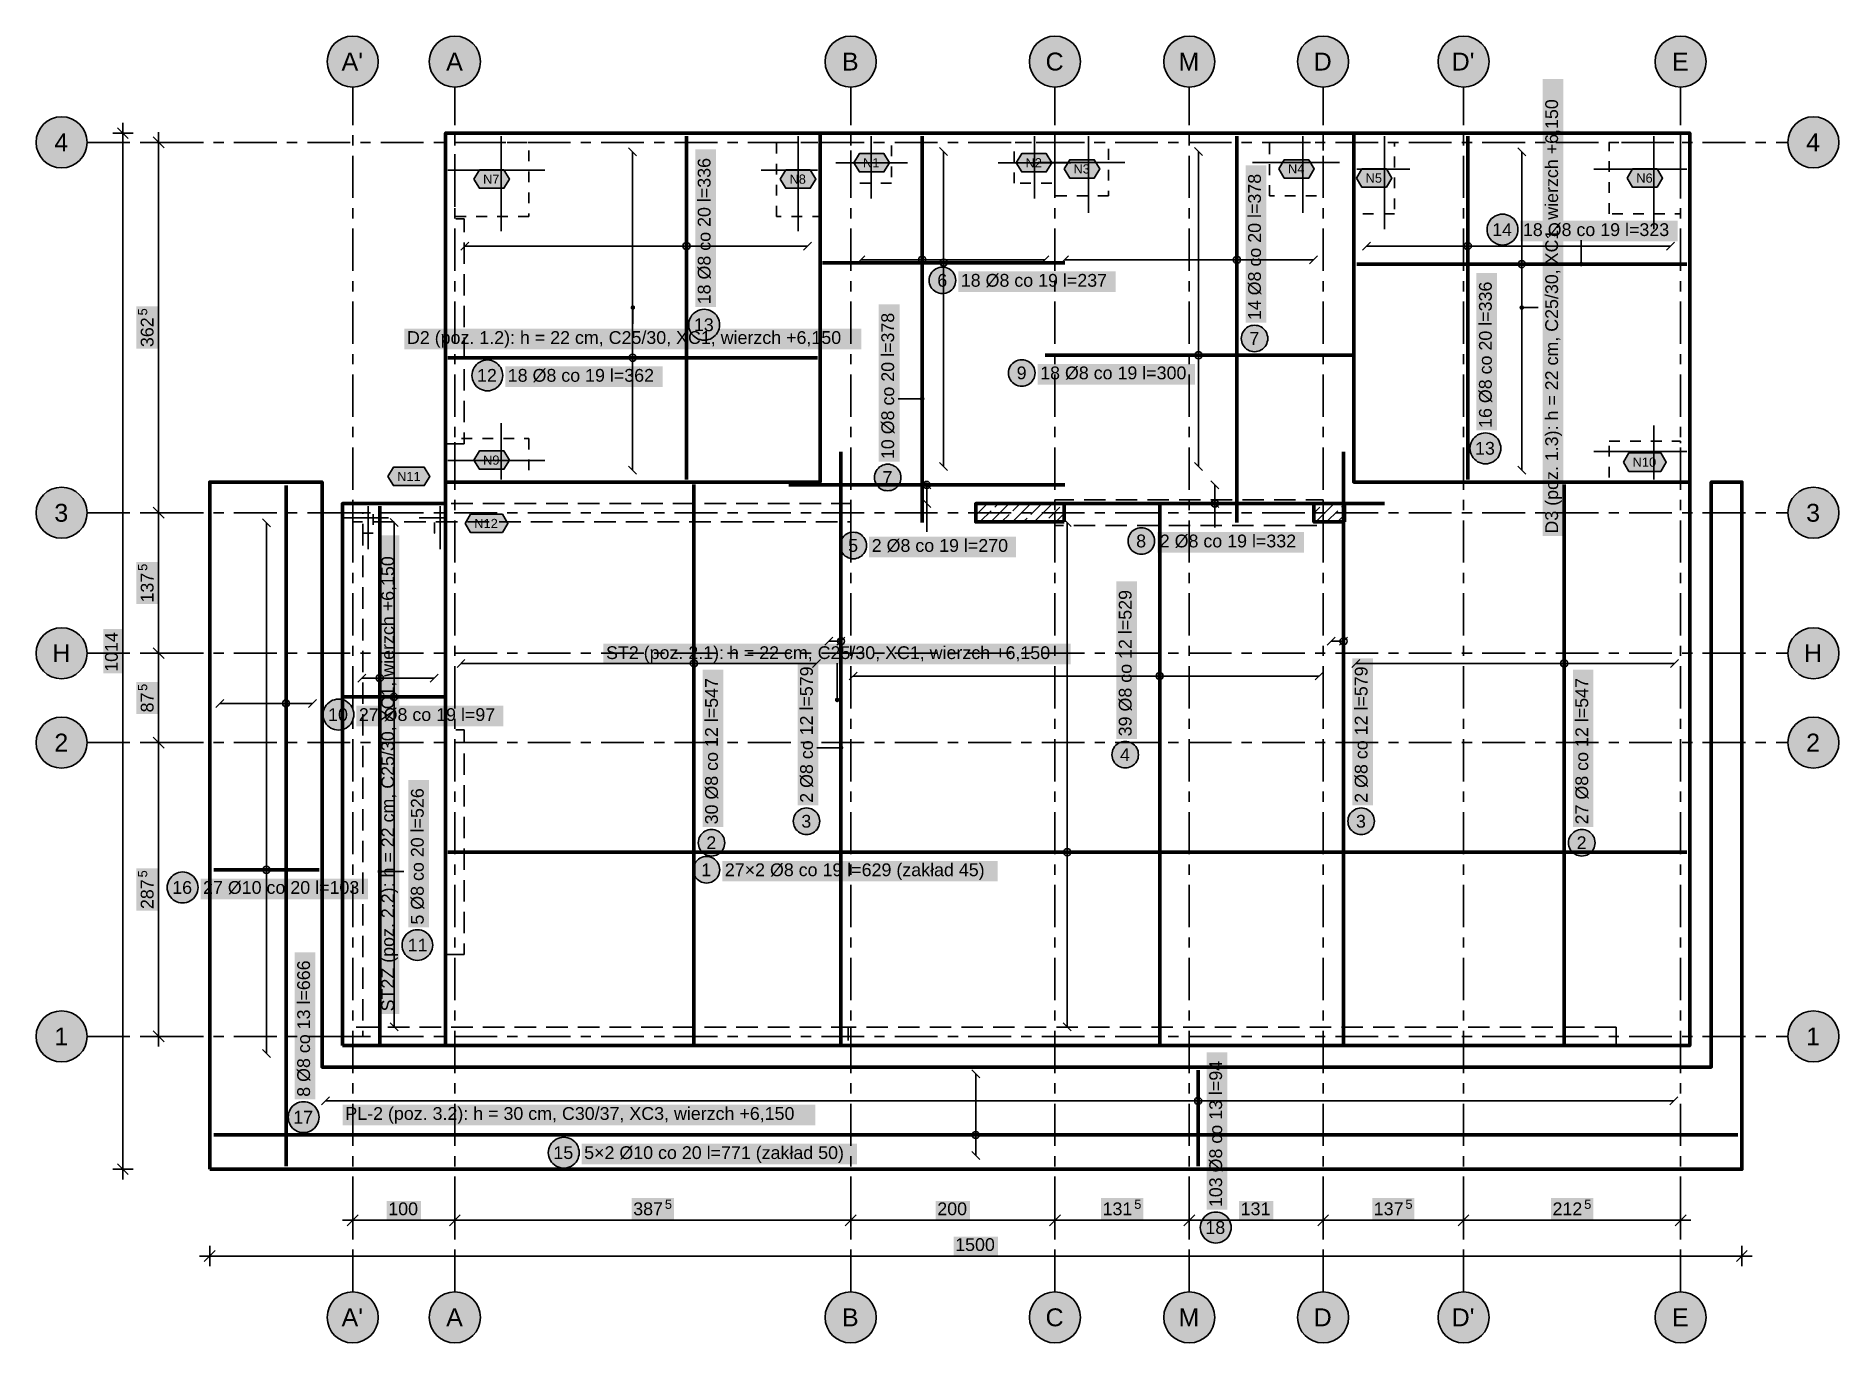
# Model space of a CAD drawing. Header units: metres. Extents: x -4.1 to 13.6, y -3 to 9.8.
import ezdxf

# ---------------------------------------------------------------- set-up
doc = ezdxf.new("R2010")
doc.units = ezdxf.units.M
for name, pattern in [('KRESKOWA', [5.25, 4.2, -1.05]), ('KRESKOWA_DROBNA', [3.15, 2.1, -1.05]), ('PUNKTOWA', [10.5, 8.4, -1.05, 0, -1.05])]:
    doc.linetypes.add(name, pattern=pattern)
for name, color, linetype, lineweight in [('A-KRESKOWANIE', 8, 'Continuous', 18), ('A-MASKA', 7, 'Continuous', 18), ('A-OPISY', 2, 'Continuous', 25), ('K-KONSTR', 7, 'Continuous', 50), ('K-OSIE', 1, 'PUNKTOWA', 25), ('K-WYMIARY', 1, 'Continuous', 25), ('K-ZBROJENIE', 1, 'Continuous', 100), ('K-ZBROJENIE-OPIS', 2, 'Continuous', 25)]:
    doc.layers.add(name, color=color, linetype=linetype, lineweight=lineweight)
doc.styles.add('PL_ARIAL', font='arial.ttf')

msp = doc.modelspace()

# ---------------------------------------------------------------- texts
at = {"layer": 'A-OPISY', "style": 'PL_ARIAL'}
for s, p in [('D3 (poz. 1.3): h = 22 cm, C25/30, XC1, wierzch +6,150', (10.8, 4.921)), ('ST2Z (poz. 2.2): h = 22 cm, C25/30, XC1, wierzch +6,150', (-0.595, 0.245))]:
    msp.add_text(s, height=0.125, rotation=90, dxfattribs=at).set_placement(p)
for s, p in [('D2 (poz. 1.2): h = 22 cm, C25/30, XC1, wierzch +6,150', (-0.469, 6.777)), ('ST2 (poz. 2.1): h = 22 cm, C25/30, XC1, wierzch +6,150', (1.48, 3.693)), ('PL-2 (poz. 3.2): h = 30 cm, C30/37, XC3, wierzch +6,150', (-1.072, -0.817))]:
    msp.add_text(s, height=0.125, dxfattribs=at).set_placement(p)
at = {"layer": 'K-OSIE', "style": 'PL_ARIAL'}
for s, p in [("A'", (-1.109, 9.453)), ('A', (-0.085, 9.453)), ('B', (3.79, 9.453)), ('C', (5.783, 9.453)), ('M', (7.084, 9.453)), ('D', (8.408, 9.453)), ("D'", (9.759, 9.453)), ('E', (11.915, 9.453)), ('4', (-3.921, 8.662)), ('4', (13.229, 8.662)), ('3', (-3.921, 5.037)), ('3', (13.229, 5.037)), ('H', (-3.942, 3.663)), ('H', (13.208, 3.663)), ('2', (-3.921, 2.788)), ('2', (13.229, 2.788)), ('1', (-3.921, -0.088)), ('1', (13.229, -0.088)), ("A'", (-1.109, -2.837)), ('A', (-0.085, -2.837)), ('B', (3.79, -2.837)), ('C', (5.783, -2.837)), ('M', (7.084, -2.837)), ('D', (8.408, -2.837)), ("D'", (9.759, -2.837)), ('E', (11.915, -2.837))]:
    msp.add_text(s, height=0.175, dxfattribs=at).set_placement(p)
at = {"layer": 'K-WYMIARY', "style": 'PL_ARIAL'}
for s, height, p in [('5', 0.09, (-3.012, 7.056)), ('362', 0.125, (-2.95, 6.746)), ('5', 0.09, (-3.012, 4.556)), ('137', 0.125, (-2.95, 4.246)), ('1014', 0.125, (-3.3, 3.568)), ('5', 0.09, (-3.012, 3.381)), ('87', 0.125, (-2.95, 3.171)), ('5', 0.09, (-3.012, 1.556)), ('287', 0.125, (-2.95, 1.246))]:
    msp.add_text(s, height=height, rotation=90, dxfattribs=at).set_placement(p)
for s, height, p in [('100', 0.125, (-0.652, -1.75)), ('387', 0.125, (1.746, -1.75)), ('5', 0.09, (2.056, -1.688)), ('200', 0.125, (4.723, -1.75)), ('131', 0.125, (6.341, -1.75)), ('5', 0.09, (6.651, -1.688)), ('131', 0.125, (7.693, -1.75)), ('137', 0.125, (8.996, -1.75)), ('5', 0.09, (9.306, -1.688)), ('212', 0.125, (10.746, -1.75)), ('5', 0.09, (11.056, -1.688)), ('1500', 0.125, (4.898, -2.1))]:
    msp.add_text(s, height=height, dxfattribs=at).set_placement(p)
at = {"layer": 'K-ZBROJENIE-OPIS', "style": 'PL_ARIAL'}
for s, p in [('18 Ø8 co 20 l=336', (2.503, 7.165)), ('14 Ø8 co 20 l=378', (7.891, 7.01)), ('16 Ø8 co 20 l=336', (10.151, 5.955)), ('10 Ø8 co 20 l=378', (4.3, 5.65)), ('39 Ø8 co 12 l=529', (6.625, 2.937)), ('2 Ø8 co 12 l=579', (3.505, 2.286)), ('2 Ø8 co 12 l=579', (8.935, 2.286)), ('30 Ø8 co 12 l=547', (2.575, 2.075)), ('27 Ø8 co 12 l=547', (11.095, 2.075)), ('5 Ø8 co 20 l=526', (-0.305, 1.094)), ('8 Ø8 co 13 l=666', (-1.418, -0.591)), ('103 Ø8 co 13 l=94', (7.511, -1.671))]:
    msp.add_text(s, height=0.125, rotation=90, dxfattribs=at).set_placement(p)
for s, height, p in [('N1', 0.09, (3.996, 8.505)), ('N2', 0.09, (5.586, 8.505)), ('N3', 0.09, (6.056, 8.445)), ('N4', 0.09, (8.156, 8.445)), ('N7', 0.09, (0.276, 8.345)), ('N8', 0.09, (3.276, 8.345)), ('N5', 0.09, (8.916, 8.355)), ('N6', 0.09, (11.566, 8.355)), ('14', 0.125, (10.155, 7.833)), ('18 Ø8 co 19 l=323', 0.125, (10.456, 7.833)), ('6', 0.125, (4.723, 7.337)), ('18 Ø8 co 19 l=237', 0.125, (4.953, 7.337)), ('13', 0.125, (2.34, 6.902)), ('7', 0.125, (7.778, 6.768)), ('12', 0.125, (0.217, 6.407)), ('18 Ø8 co 19 l=362', 0.125, (0.518, 6.407)), ('9', 0.125, (5.5, 6.431)), ('18 Ø8 co 19 l=300', 0.125, (5.73, 6.431)), ('N9', 0.09, (0.276, 5.595)), ('13', 0.125, (9.988, 5.693)), ('N10', 0.09, (11.53, 5.575)), ('N11', 0.09, (-0.565, 5.435)), ('7', 0.125, (4.187, 5.407)), ('N12', 0.09, (0.19, 4.975)), ('5', 0.125, (3.85, 4.742)), ('2 Ø8 co 19 l=270', 0.125, (4.081, 4.742)), ('8', 0.125, (6.67, 4.786)), ('2 Ø8 co 19 l=332', 0.125, (6.901, 4.786)), ('10', 0.125, (-1.241, 3.087)), ('27 Ø8 co 19 l=97', 0.125, (-0.94, 3.087)), ('4', 0.125, (6.512, 2.695)), ('3', 0.125, (3.392, 2.043)), ('3', 0.125, (8.822, 2.043)), ('2', 0.125, (2.462, 1.833)), ('2', 0.125, (10.982, 1.833)), ('1', 0.125, (2.413, 1.568)), ('27×2 Ø8 co 19 l=629 (zakład 45)', 0.125, (2.643, 1.568)), ('16', 0.125, (-2.767, 1.395)), ('27 Ø10 co 20 l=103', 0.125, (-2.465, 1.395)), ('11', 0.125, (-0.461, 0.831)), ('17', 0.125, (-1.582, -0.853)), ('15', 0.125, (0.965, -1.2)), ('5×2 Ø10 co 20 l=771 (zakład 50)', 0.125, (1.266, -1.2)), ('18', 0.125, (7.348, -1.933))]:
    msp.add_text(s, height=height, dxfattribs=at).set_placement(p)

# ---------------------------------------------------------------- hatches: boundary and pattern name
at = {"layer": 'A-MASKA', "true_color": 0xffffff}
for points in [[(10.853, 4.896), (10.853, 9.369), (10.65, 9.369), (10.65, 4.896)], [(2.556, 7.14), (2.556, 8.68), (2.353, 8.68), (2.353, 7.14)], [(7.944, 6.985), (7.944, 8.525), (7.741, 8.525), (7.741, 6.985)], [(10.431, 7.781), (11.971, 7.781), (11.971, 7.983), (10.431, 7.983)], [(4.928, 7.284), (6.468, 7.284), (6.468, 7.487), (4.928, 7.487)], [(10.204, 5.93), (10.204, 7.47), (10.001, 7.47), (10.001, 5.93)], [(-2.907, 6.731), (-2.907, 7.144), (-3.117, 7.144), (-3.117, 6.731)], [(4.353, 5.625), (4.353, 7.165), (4.15, 7.165), (4.15, 5.625)], [(-0.494, 6.725), (3.979, 6.725), (3.979, 6.928), (-0.494, 6.928)], [(0.493, 6.354), (2.033, 6.354), (2.033, 6.557), (0.493, 6.557)], [(5.705, 6.378), (7.245, 6.378), (7.245, 6.581), (5.705, 6.581)], [(-0.543, 0.22), (-0.543, 4.905), (-0.745, 4.905), (-0.745, 0.22)], [(4.056, 4.689), (5.494, 4.689), (5.494, 4.892), (4.056, 4.892)], [(6.876, 4.733), (8.314, 4.733), (8.314, 4.936), (6.876, 4.936)], [(-2.907, 4.231), (-2.907, 4.644), (-3.117, 4.644), (-3.117, 4.231)], [(6.677, 2.912), (6.677, 4.452), (6.475, 4.452), (6.475, 2.912)], [(-3.257, 3.553), (-3.257, 3.987), (-3.44, 3.987), (-3.44, 3.553)], [(1.455, 3.64), (6.03, 3.64), (6.03, 3.843), (1.455, 3.843)], [(2.627, 2.05), (2.627, 3.59), (2.425, 3.59), (2.425, 2.05)], [(3.558, 2.261), (3.558, 3.699), (3.355, 3.699), (3.355, 2.261)], [(8.987, 2.261), (8.987, 3.699), (8.785, 3.699), (8.785, 2.261)], [(11.147, 2.05), (11.147, 3.59), (10.945, 3.59), (10.945, 2.05)], [(-2.907, 3.156), (-2.907, 3.469), (-3.117, 3.469), (-3.117, 3.156)], [(-0.965, 3.034), (0.474, 3.034), (0.474, 3.237), (-0.965, 3.237)], [(-0.252, 1.069), (-0.252, 2.508), (-0.455, 2.508), (-0.455, 1.069)], [(-2.907, 1.231), (-2.907, 1.644), (-3.117, 1.644), (-3.117, 1.231)], [(2.618, 1.516), (5.315, 1.516), (5.315, 1.718), (2.618, 1.718)], [(-2.49, 1.343), (-0.85, 1.343), (-0.85, 1.545), (-2.49, 1.545)], [(-1.366, -0.616), (-1.366, 0.823), (-1.568, 0.823), (-1.568, -0.616)], [(7.564, -1.696), (7.564, -0.156), (7.361, -0.156), (7.361, -1.696)], [(-1.097, -0.87), (3.528, -0.87), (3.528, -0.667), (-1.097, -0.667)], [(1.241, -1.253), (3.938, -1.253), (3.938, -1.05), (1.241, -1.05)], [(1.731, -1.792), (2.144, -1.792), (2.144, -1.583), (1.731, -1.583)], [(6.326, -1.792), (6.739, -1.792), (6.739, -1.583), (6.326, -1.583)], [(8.981, -1.792), (9.394, -1.792), (9.394, -1.583), (8.981, -1.583)], [(10.731, -1.792), (11.144, -1.792), (11.144, -1.583), (10.731, -1.583)], [(-0.667, -1.792), (-0.333, -1.792), (-0.333, -1.61), (-0.667, -1.61)], [(4.708, -1.792), (5.042, -1.792), (5.042, -1.61), (4.708, -1.61)], [(7.678, -1.792), (8.012, -1.792), (8.012, -1.61), (7.678, -1.61)], [(4.883, -2.143), (5.317, -2.143), (5.317, -1.96), (4.883, -1.96)]]:
    msp.add_hatch(color=7, dxfattribs=at).paths.add_polyline_path(points)
at = {"layer": 'A-OPISY', "true_color": 0x000000}
for points in [[(1.765, 7.133), (1.764, 7.138), (1.762, 7.144), (1.758, 7.148), (1.754, 7.152), (1.748, 7.154), (1.743, 7.155), (1.737, 7.154), (1.731, 7.152), (1.727, 7.148), (1.723, 7.144), (1.721, 7.138), (1.72, 7.133), (1.721, 7.127), (1.723, 7.121), (1.727, 7.117), (1.731, 7.113), (1.737, 7.111), (1.743, 7.11), (1.748, 7.111), (1.754, 7.113), (1.758, 7.117), (1.762, 7.121), (1.764, 7.127)], [(10.468, 7.133), (10.467, 7.138), (10.464, 7.144), (10.461, 7.148), (10.456, 7.152), (10.451, 7.154), (10.445, 7.155), (10.439, 7.154), (10.434, 7.152), (10.429, 7.148), (10.426, 7.144), (10.423, 7.138), (10.422, 7.133), (10.423, 7.127), (10.426, 7.121), (10.429, 7.117), (10.434, 7.113), (10.439, 7.111), (10.445, 7.11), (10.451, 7.111), (10.456, 7.113), (10.461, 7.117), (10.464, 7.121), (10.467, 7.127)], [(3.765, 3.293), (3.764, 3.298), (3.762, 3.304), (3.758, 3.309), (3.754, 3.312), (3.748, 3.314), (3.742, 3.315), (3.737, 3.314), (3.731, 3.312), (3.727, 3.309), (3.723, 3.304), (3.721, 3.298), (3.72, 3.293), (3.721, 3.287), (3.723, 3.281), (3.727, 3.277), (3.731, 3.273), (3.737, 3.271), (3.742, 3.27), (3.748, 3.271), (3.754, 3.273), (3.758, 3.277), (3.762, 3.281), (3.764, 3.287)]]:
    msp.add_hatch(color=7, dxfattribs=at).paths.add_polyline_path(points)
at = {"layer": 'K-OSIE', "true_color": 0xffffff}
for points in [[(-0.75, 9.54), (-0.752, 9.573), (-0.759, 9.605), (-0.769, 9.636), (-0.783, 9.665), (-0.802, 9.692), (-0.823, 9.717), (-0.848, 9.738), (-0.875, 9.757), (-0.904, 9.771), (-0.935, 9.781), (-0.967, 9.788), (-1, 9.79), (-1.033, 9.788), (-1.065, 9.781), (-1.096, 9.771), (-1.125, 9.757), (-1.152, 9.738), (-1.177, 9.717), (-1.198, 9.692), (-1.217, 9.665), (-1.231, 9.636), (-1.241, 9.605), (-1.248, 9.573), (-1.25, 9.54), (-1.248, 9.507), (-1.241, 9.475), (-1.231, 9.444), (-1.217, 9.415), (-1.198, 9.388), (-1.177, 9.363), (-1.152, 9.342), (-1.125, 9.323), (-1.096, 9.309), (-1.065, 9.299), (-1.033, 9.292), (-1, 9.29), (-0.967, 9.292), (-0.935, 9.299), (-0.904, 9.309), (-0.875, 9.323), (-0.848, 9.342), (-0.823, 9.363), (-0.802, 9.388), (-0.783, 9.415), (-0.769, 9.444), (-0.759, 9.475), (-0.752, 9.507)], [(0.25, 9.54), (0.248, 9.573), (0.241, 9.605), (0.231, 9.636), (0.217, 9.665), (0.198, 9.692), (0.177, 9.717), (0.152, 9.738), (0.125, 9.757), (0.096, 9.771), (0.065, 9.781), (0.033, 9.788), (0, 9.79), (-0.033, 9.788), (-0.065, 9.781), (-0.096, 9.771), (-0.125, 9.757), (-0.152, 9.738), (-0.177, 9.717), (-0.198, 9.692), (-0.217, 9.665), (-0.231, 9.636), (-0.241, 9.605), (-0.248, 9.573), (-0.25, 9.54), (-0.248, 9.507), (-0.241, 9.475), (-0.231, 9.444), (-0.217, 9.415), (-0.198, 9.388), (-0.177, 9.363), (-0.152, 9.342), (-0.125, 9.323), (-0.096, 9.309), (-0.065, 9.299), (-0.033, 9.292), (0, 9.29), (0.033, 9.292), (0.065, 9.299), (0.096, 9.309), (0.125, 9.323), (0.152, 9.342), (0.177, 9.363), (0.198, 9.388), (0.217, 9.415), (0.231, 9.444), (0.241, 9.475), (0.248, 9.507)], [(4.125, 9.54), (4.123, 9.573), (4.116, 9.605), (4.106, 9.636), (4.092, 9.665), (4.073, 9.692), (4.052, 9.717), (4.027, 9.738), (4, 9.757), (3.971, 9.771), (3.94, 9.781), (3.908, 9.788), (3.875, 9.79), (3.842, 9.788), (3.81, 9.781), (3.779, 9.771), (3.75, 9.757), (3.723, 9.738), (3.698, 9.717), (3.677, 9.692), (3.658, 9.665), (3.644, 9.636), (3.634, 9.605), (3.627, 9.573), (3.625, 9.54), (3.627, 9.507), (3.634, 9.475), (3.644, 9.444), (3.658, 9.415), (3.677, 9.388), (3.698, 9.363), (3.723, 9.342), (3.75, 9.323), (3.779, 9.309), (3.81, 9.299), (3.842, 9.292), (3.875, 9.29), (3.908, 9.292), (3.94, 9.299), (3.971, 9.309), (4, 9.323), (4.027, 9.342), (4.052, 9.363), (4.073, 9.388), (4.092, 9.415), (4.106, 9.444), (4.116, 9.475), (4.123, 9.507)], [(6.125, 9.54), (6.123, 9.573), (6.116, 9.605), (6.106, 9.636), (6.092, 9.665), (6.073, 9.692), (6.052, 9.717), (6.027, 9.738), (6, 9.757), (5.971, 9.771), (5.94, 9.781), (5.908, 9.788), (5.875, 9.79), (5.842, 9.788), (5.81, 9.781), (5.779, 9.771), (5.75, 9.757), (5.723, 9.738), (5.698, 9.717), (5.677, 9.692), (5.658, 9.665), (5.644, 9.636), (5.634, 9.605), (5.627, 9.573), (5.625, 9.54), (5.627, 9.507), (5.634, 9.475), (5.644, 9.444), (5.658, 9.415), (5.677, 9.388), (5.698, 9.363), (5.723, 9.342), (5.75, 9.323), (5.779, 9.309), (5.81, 9.299), (5.842, 9.292), (5.875, 9.29), (5.908, 9.292), (5.94, 9.299), (5.971, 9.309), (6, 9.323), (6.027, 9.342), (6.052, 9.363), (6.073, 9.388), (6.092, 9.415), (6.106, 9.444), (6.116, 9.475), (6.123, 9.507)], [(7.44, 9.54), (7.438, 9.573), (7.431, 9.605), (7.421, 9.636), (7.407, 9.665), (7.388, 9.692), (7.367, 9.717), (7.342, 9.738), (7.315, 9.757), (7.286, 9.771), (7.255, 9.781), (7.223, 9.788), (7.19, 9.79), (7.157, 9.788), (7.125, 9.781), (7.094, 9.771), (7.065, 9.757), (7.038, 9.738), (7.013, 9.717), (6.992, 9.692), (6.973, 9.665), (6.959, 9.636), (6.949, 9.605), (6.942, 9.573), (6.94, 9.54), (6.942, 9.507), (6.949, 9.475), (6.959, 9.444), (6.973, 9.415), (6.992, 9.388), (7.013, 9.363), (7.038, 9.342), (7.065, 9.323), (7.094, 9.309), (7.125, 9.299), (7.157, 9.292), (7.19, 9.29), (7.223, 9.292), (7.255, 9.299), (7.286, 9.309), (7.315, 9.323), (7.342, 9.342), (7.367, 9.363), (7.388, 9.388), (7.407, 9.415), (7.421, 9.444), (7.431, 9.475), (7.438, 9.507)], [(8.75, 9.54), (8.748, 9.573), (8.741, 9.605), (8.731, 9.636), (8.717, 9.665), (8.698, 9.692), (8.677, 9.717), (8.652, 9.738), (8.625, 9.757), (8.596, 9.771), (8.565, 9.781), (8.533, 9.788), (8.5, 9.79), (8.467, 9.788), (8.435, 9.781), (8.404, 9.771), (8.375, 9.757), (8.348, 9.738), (8.323, 9.717), (8.302, 9.692), (8.283, 9.665), (8.269, 9.636), (8.259, 9.605), (8.252, 9.573), (8.25, 9.54), (8.252, 9.507), (8.259, 9.475), (8.269, 9.444), (8.283, 9.415), (8.302, 9.388), (8.323, 9.363), (8.348, 9.342), (8.375, 9.323), (8.404, 9.309), (8.435, 9.299), (8.467, 9.292), (8.5, 9.29), (8.533, 9.292), (8.565, 9.299), (8.596, 9.309), (8.625, 9.323), (8.652, 9.342), (8.677, 9.363), (8.698, 9.388), (8.717, 9.415), (8.731, 9.444), (8.741, 9.475), (8.748, 9.507)], [(10.125, 9.54), (10.123, 9.573), (10.116, 9.605), (10.106, 9.636), (10.092, 9.665), (10.073, 9.692), (10.052, 9.717), (10.027, 9.738), (10, 9.757), (9.971, 9.771), (9.94, 9.781), (9.908, 9.788), (9.875, 9.79), (9.842, 9.788), (9.81, 9.781), (9.779, 9.771), (9.75, 9.757), (9.723, 9.738), (9.698, 9.717), (9.677, 9.692), (9.658, 9.665), (9.644, 9.636), (9.634, 9.605), (9.627, 9.573), (9.625, 9.54), (9.627, 9.507), (9.634, 9.475), (9.644, 9.444), (9.658, 9.415), (9.677, 9.388), (9.698, 9.363), (9.723, 9.342), (9.75, 9.323), (9.779, 9.309), (9.81, 9.299), (9.842, 9.292), (9.875, 9.29), (9.908, 9.292), (9.94, 9.299), (9.971, 9.309), (10, 9.323), (10.027, 9.342), (10.052, 9.363), (10.073, 9.388), (10.092, 9.415), (10.106, 9.444), (10.116, 9.475), (10.123, 9.507)], [(12.25, 9.54), (12.248, 9.573), (12.241, 9.605), (12.231, 9.636), (12.217, 9.665), (12.198, 9.692), (12.177, 9.717), (12.152, 9.738), (12.125, 9.757), (12.096, 9.771), (12.065, 9.781), (12.033, 9.788), (12, 9.79), (11.967, 9.788), (11.935, 9.781), (11.904, 9.771), (11.875, 9.757), (11.848, 9.738), (11.823, 9.717), (11.802, 9.692), (11.783, 9.665), (11.769, 9.636), (11.759, 9.605), (11.752, 9.573), (11.75, 9.54), (11.752, 9.507), (11.759, 9.475), (11.769, 9.444), (11.783, 9.415), (11.802, 9.388), (11.823, 9.363), (11.848, 9.342), (11.875, 9.323), (11.904, 9.309), (11.935, 9.299), (11.967, 9.292), (12, 9.29), (12.033, 9.292), (12.065, 9.299), (12.096, 9.309), (12.125, 9.323), (12.152, 9.342), (12.177, 9.363), (12.198, 9.388), (12.217, 9.415), (12.231, 9.444), (12.241, 9.475), (12.248, 9.507)], [(-3.6, 8.75), (-3.602, 8.783), (-3.609, 8.815), (-3.619, 8.846), (-3.633, 8.875), (-3.652, 8.902), (-3.673, 8.927), (-3.698, 8.948), (-3.725, 8.967), (-3.754, 8.981), (-3.785, 8.991), (-3.817, 8.998), (-3.85, 9), (-3.883, 8.998), (-3.915, 8.991), (-3.946, 8.981), (-3.975, 8.967), (-4.002, 8.948), (-4.027, 8.927), (-4.048, 8.902), (-4.067, 8.875), (-4.081, 8.846), (-4.091, 8.815), (-4.098, 8.783), (-4.1, 8.75), (-4.098, 8.717), (-4.091, 8.685), (-4.081, 8.654), (-4.067, 8.625), (-4.048, 8.598), (-4.027, 8.573), (-4.002, 8.552), (-3.975, 8.533), (-3.946, 8.519), (-3.915, 8.509), (-3.883, 8.502), (-3.85, 8.5), (-3.817, 8.502), (-3.785, 8.509), (-3.754, 8.519), (-3.725, 8.533), (-3.698, 8.552), (-3.673, 8.573), (-3.652, 8.598), (-3.633, 8.625), (-3.619, 8.654), (-3.609, 8.685), (-3.602, 8.717)], [(13.55, 8.75), (13.548, 8.783), (13.541, 8.815), (13.531, 8.846), (13.517, 8.875), (13.498, 8.902), (13.477, 8.927), (13.452, 8.948), (13.425, 8.967), (13.396, 8.981), (13.365, 8.991), (13.333, 8.998), (13.3, 9), (13.267, 8.998), (13.235, 8.991), (13.204, 8.981), (13.175, 8.967), (13.148, 8.948), (13.123, 8.927), (13.102, 8.902), (13.083, 8.875), (13.069, 8.846), (13.059, 8.815), (13.052, 8.783), (13.05, 8.75), (13.052, 8.717), (13.059, 8.685), (13.069, 8.654), (13.083, 8.625), (13.102, 8.598), (13.123, 8.573), (13.148, 8.552), (13.175, 8.533), (13.204, 8.519), (13.235, 8.509), (13.267, 8.502), (13.3, 8.5), (13.333, 8.502), (13.365, 8.509), (13.396, 8.519), (13.425, 8.533), (13.452, 8.552), (13.477, 8.573), (13.498, 8.598), (13.517, 8.625), (13.531, 8.654), (13.541, 8.685), (13.548, 8.717)], [(-3.6, 5.125), (-3.602, 5.158), (-3.609, 5.19), (-3.619, 5.221), (-3.633, 5.25), (-3.652, 5.277), (-3.673, 5.302), (-3.698, 5.323), (-3.725, 5.342), (-3.754, 5.356), (-3.785, 5.366), (-3.817, 5.373), (-3.85, 5.375), (-3.883, 5.373), (-3.915, 5.366), (-3.946, 5.356), (-3.975, 5.342), (-4.002, 5.323), (-4.027, 5.302), (-4.048, 5.277), (-4.067, 5.25), (-4.081, 5.221), (-4.091, 5.19), (-4.098, 5.158), (-4.1, 5.125), (-4.098, 5.092), (-4.091, 5.06), (-4.081, 5.029), (-4.067, 5), (-4.048, 4.973), (-4.027, 4.948), (-4.002, 4.927), (-3.975, 4.908), (-3.946, 4.894), (-3.915, 4.884), (-3.883, 4.877), (-3.85, 4.875), (-3.817, 4.877), (-3.785, 4.884), (-3.754, 4.894), (-3.725, 4.908), (-3.698, 4.927), (-3.673, 4.948), (-3.652, 4.973), (-3.633, 5), (-3.619, 5.029), (-3.609, 5.06), (-3.602, 5.092)], [(13.55, 5.125), (13.548, 5.158), (13.541, 5.19), (13.531, 5.221), (13.517, 5.25), (13.498, 5.277), (13.477, 5.302), (13.452, 5.323), (13.425, 5.342), (13.396, 5.356), (13.365, 5.366), (13.333, 5.373), (13.3, 5.375), (13.267, 5.373), (13.235, 5.366), (13.204, 5.356), (13.175, 5.342), (13.148, 5.323), (13.123, 5.302), (13.102, 5.277), (13.083, 5.25), (13.069, 5.221), (13.059, 5.19), (13.052, 5.158), (13.05, 5.125), (13.052, 5.092), (13.059, 5.06), (13.069, 5.029), (13.083, 5), (13.102, 4.973), (13.123, 4.948), (13.148, 4.927), (13.175, 4.908), (13.204, 4.894), (13.235, 4.884), (13.267, 4.877), (13.3, 4.875), (13.333, 4.877), (13.365, 4.884), (13.396, 4.894), (13.425, 4.908), (13.452, 4.927), (13.477, 4.948), (13.498, 4.973), (13.517, 5), (13.531, 5.029), (13.541, 5.06), (13.548, 5.092)], [(-3.6, 3.75), (-3.602, 3.783), (-3.609, 3.815), (-3.619, 3.846), (-3.633, 3.875), (-3.652, 3.902), (-3.673, 3.927), (-3.698, 3.948), (-3.725, 3.967), (-3.754, 3.981), (-3.785, 3.991), (-3.817, 3.998), (-3.85, 4), (-3.883, 3.998), (-3.915, 3.991), (-3.946, 3.981), (-3.975, 3.967), (-4.002, 3.948), (-4.027, 3.927), (-4.048, 3.902), (-4.067, 3.875), (-4.081, 3.846), (-4.091, 3.815), (-4.098, 3.783), (-4.1, 3.75), (-4.098, 3.717), (-4.091, 3.685), (-4.081, 3.654), (-4.067, 3.625), (-4.048, 3.598), (-4.027, 3.573), (-4.002, 3.552), (-3.975, 3.533), (-3.946, 3.519), (-3.915, 3.509), (-3.883, 3.502), (-3.85, 3.5), (-3.817, 3.502), (-3.785, 3.509), (-3.754, 3.519), (-3.725, 3.533), (-3.698, 3.552), (-3.673, 3.573), (-3.652, 3.598), (-3.633, 3.625), (-3.619, 3.654), (-3.609, 3.685), (-3.602, 3.717)], [(13.55, 3.75), (13.548, 3.783), (13.541, 3.815), (13.531, 3.846), (13.517, 3.875), (13.498, 3.902), (13.477, 3.927), (13.452, 3.948), (13.425, 3.967), (13.396, 3.981), (13.365, 3.991), (13.333, 3.998), (13.3, 4), (13.267, 3.998), (13.235, 3.991), (13.204, 3.981), (13.175, 3.967), (13.148, 3.948), (13.123, 3.927), (13.102, 3.902), (13.083, 3.875), (13.069, 3.846), (13.059, 3.815), (13.052, 3.783), (13.05, 3.75), (13.052, 3.717), (13.059, 3.685), (13.069, 3.654), (13.083, 3.625), (13.102, 3.598), (13.123, 3.573), (13.148, 3.552), (13.175, 3.533), (13.204, 3.519), (13.235, 3.509), (13.267, 3.502), (13.3, 3.5), (13.333, 3.502), (13.365, 3.509), (13.396, 3.519), (13.425, 3.533), (13.452, 3.552), (13.477, 3.573), (13.498, 3.598), (13.517, 3.625), (13.531, 3.654), (13.541, 3.685), (13.548, 3.717)], [(-3.6, 2.875), (-3.602, 2.908), (-3.609, 2.94), (-3.619, 2.971), (-3.633, 3), (-3.652, 3.027), (-3.673, 3.052), (-3.698, 3.073), (-3.725, 3.092), (-3.754, 3.106), (-3.785, 3.116), (-3.817, 3.123), (-3.85, 3.125), (-3.883, 3.123), (-3.915, 3.116), (-3.946, 3.106), (-3.975, 3.092), (-4.002, 3.073), (-4.027, 3.052), (-4.048, 3.027), (-4.067, 3), (-4.081, 2.971), (-4.091, 2.94), (-4.098, 2.908), (-4.1, 2.875), (-4.098, 2.842), (-4.091, 2.81), (-4.081, 2.779), (-4.067, 2.75), (-4.048, 2.723), (-4.027, 2.698), (-4.002, 2.677), (-3.975, 2.658), (-3.946, 2.644), (-3.915, 2.634), (-3.883, 2.627), (-3.85, 2.625), (-3.817, 2.627), (-3.785, 2.634), (-3.754, 2.644), (-3.725, 2.658), (-3.698, 2.677), (-3.673, 2.698), (-3.652, 2.723), (-3.633, 2.75), (-3.619, 2.779), (-3.609, 2.81), (-3.602, 2.842)], [(13.55, 2.875), (13.548, 2.908), (13.541, 2.94), (13.531, 2.971), (13.517, 3), (13.498, 3.027), (13.477, 3.052), (13.452, 3.073), (13.425, 3.092), (13.396, 3.106), (13.365, 3.116), (13.333, 3.123), (13.3, 3.125), (13.267, 3.123), (13.235, 3.116), (13.204, 3.106), (13.175, 3.092), (13.148, 3.073), (13.123, 3.052), (13.102, 3.027), (13.083, 3), (13.069, 2.971), (13.059, 2.94), (13.052, 2.908), (13.05, 2.875), (13.052, 2.842), (13.059, 2.81), (13.069, 2.779), (13.083, 2.75), (13.102, 2.723), (13.123, 2.698), (13.148, 2.677), (13.175, 2.658), (13.204, 2.644), (13.235, 2.634), (13.267, 2.627), (13.3, 2.625), (13.333, 2.627), (13.365, 2.634), (13.396, 2.644), (13.425, 2.658), (13.452, 2.677), (13.477, 2.698), (13.498, 2.723), (13.517, 2.75), (13.531, 2.779), (13.541, 2.81), (13.548, 2.842)], [(-3.6, 0), (-3.602, 0.033), (-3.609, 0.065), (-3.619, 0.096), (-3.633, 0.125), (-3.652, 0.152), (-3.673, 0.177), (-3.698, 0.198), (-3.725, 0.217), (-3.754, 0.231), (-3.785, 0.241), (-3.817, 0.248), (-3.85, 0.25), (-3.883, 0.248), (-3.915, 0.241), (-3.946, 0.231), (-3.975, 0.217), (-4.002, 0.198), (-4.027, 0.177), (-4.048, 0.152), (-4.067, 0.125), (-4.081, 0.096), (-4.091, 0.065), (-4.098, 0.033), (-4.1, 0), (-4.098, -0.033), (-4.091, -0.065), (-4.081, -0.096), (-4.067, -0.125), (-4.048, -0.152), (-4.027, -0.177), (-4.002, -0.198), (-3.975, -0.217), (-3.946, -0.231), (-3.915, -0.241), (-3.883, -0.248), (-3.85, -0.25), (-3.817, -0.248), (-3.785, -0.241), (-3.754, -0.231), (-3.725, -0.217), (-3.698, -0.198), (-3.673, -0.177), (-3.652, -0.152), (-3.633, -0.125), (-3.619, -0.096), (-3.609, -0.065), (-3.602, -0.033)], [(13.55, 0), (13.548, 0.033), (13.541, 0.065), (13.531, 0.096), (13.517, 0.125), (13.498, 0.152), (13.477, 0.177), (13.452, 0.198), (13.425, 0.217), (13.396, 0.231), (13.365, 0.241), (13.333, 0.248), (13.3, 0.25), (13.267, 0.248), (13.235, 0.241), (13.204, 0.231), (13.175, 0.217), (13.148, 0.198), (13.123, 0.177), (13.102, 0.152), (13.083, 0.125), (13.069, 0.096), (13.059, 0.065), (13.052, 0.033), (13.05, 0), (13.052, -0.033), (13.059, -0.065), (13.069, -0.096), (13.083, -0.125), (13.102, -0.152), (13.123, -0.177), (13.148, -0.198), (13.175, -0.217), (13.204, -0.231), (13.235, -0.241), (13.267, -0.248), (13.3, -0.25), (13.333, -0.248), (13.365, -0.241), (13.396, -0.231), (13.425, -0.217), (13.452, -0.198), (13.477, -0.177), (13.498, -0.152), (13.517, -0.125), (13.531, -0.096), (13.541, -0.065), (13.548, -0.033)], [(-0.75, -2.75), (-0.752, -2.717), (-0.759, -2.685), (-0.769, -2.654), (-0.783, -2.625), (-0.802, -2.598), (-0.823, -2.573), (-0.848, -2.552), (-0.875, -2.533), (-0.904, -2.519), (-0.935, -2.509), (-0.967, -2.502), (-1, -2.5), (-1.033, -2.502), (-1.065, -2.509), (-1.096, -2.519), (-1.125, -2.533), (-1.152, -2.552), (-1.177, -2.573), (-1.198, -2.598), (-1.217, -2.625), (-1.231, -2.654), (-1.241, -2.685), (-1.248, -2.717), (-1.25, -2.75), (-1.248, -2.783), (-1.241, -2.815), (-1.231, -2.846), (-1.217, -2.875), (-1.198, -2.902), (-1.177, -2.927), (-1.152, -2.948), (-1.125, -2.967), (-1.096, -2.981), (-1.065, -2.991), (-1.033, -2.998), (-1, -3), (-0.967, -2.998), (-0.935, -2.991), (-0.904, -2.981), (-0.875, -2.967), (-0.848, -2.948), (-0.823, -2.927), (-0.802, -2.902), (-0.783, -2.875), (-0.769, -2.846), (-0.759, -2.815), (-0.752, -2.783)], [(0.25, -2.75), (0.248, -2.717), (0.241, -2.685), (0.231, -2.654), (0.217, -2.625), (0.198, -2.598), (0.177, -2.573), (0.152, -2.552), (0.125, -2.533), (0.096, -2.519), (0.065, -2.509), (0.033, -2.502), (0, -2.5), (-0.033, -2.502), (-0.065, -2.509), (-0.096, -2.519), (-0.125, -2.533), (-0.152, -2.552), (-0.177, -2.573), (-0.198, -2.598), (-0.217, -2.625), (-0.231, -2.654), (-0.241, -2.685), (-0.248, -2.717), (-0.25, -2.75), (-0.248, -2.783), (-0.241, -2.815), (-0.231, -2.846), (-0.217, -2.875), (-0.198, -2.902), (-0.177, -2.927), (-0.152, -2.948), (-0.125, -2.967), (-0.096, -2.981), (-0.065, -2.991), (-0.033, -2.998), (0, -3), (0.033, -2.998), (0.065, -2.991), (0.096, -2.981), (0.125, -2.967), (0.152, -2.948), (0.177, -2.927), (0.198, -2.902), (0.217, -2.875), (0.231, -2.846), (0.241, -2.815), (0.248, -2.783)], [(4.125, -2.75), (4.123, -2.717), (4.116, -2.685), (4.106, -2.654), (4.092, -2.625), (4.073, -2.598), (4.052, -2.573), (4.027, -2.552), (4, -2.533), (3.971, -2.519), (3.94, -2.509), (3.908, -2.502), (3.875, -2.5), (3.842, -2.502), (3.81, -2.509), (3.779, -2.519), (3.75, -2.533), (3.723, -2.552), (3.698, -2.573), (3.677, -2.598), (3.658, -2.625), (3.644, -2.654), (3.634, -2.685), (3.627, -2.717), (3.625, -2.75), (3.627, -2.783), (3.634, -2.815), (3.644, -2.846), (3.658, -2.875), (3.677, -2.902), (3.698, -2.927), (3.723, -2.948), (3.75, -2.967), (3.779, -2.981), (3.81, -2.991), (3.842, -2.998), (3.875, -3), (3.908, -2.998), (3.94, -2.991), (3.971, -2.981), (4, -2.967), (4.027, -2.948), (4.052, -2.927), (4.073, -2.902), (4.092, -2.875), (4.106, -2.846), (4.116, -2.815), (4.123, -2.783)], [(6.125, -2.75), (6.123, -2.717), (6.116, -2.685), (6.106, -2.654), (6.092, -2.625), (6.073, -2.598), (6.052, -2.573), (6.027, -2.552), (6, -2.533), (5.971, -2.519), (5.94, -2.509), (5.908, -2.502), (5.875, -2.5), (5.842, -2.502), (5.81, -2.509), (5.779, -2.519), (5.75, -2.533), (5.723, -2.552), (5.698, -2.573), (5.677, -2.598), (5.658, -2.625), (5.644, -2.654), (5.634, -2.685), (5.627, -2.717), (5.625, -2.75), (5.627, -2.783), (5.634, -2.815), (5.644, -2.846), (5.658, -2.875), (5.677, -2.902), (5.698, -2.927), (5.723, -2.948), (5.75, -2.967), (5.779, -2.981), (5.81, -2.991), (5.842, -2.998), (5.875, -3), (5.908, -2.998), (5.94, -2.991), (5.971, -2.981), (6, -2.967), (6.027, -2.948), (6.052, -2.927), (6.073, -2.902), (6.092, -2.875), (6.106, -2.846), (6.116, -2.815), (6.123, -2.783)], [(7.44, -2.75), (7.438, -2.717), (7.431, -2.685), (7.421, -2.654), (7.407, -2.625), (7.388, -2.598), (7.367, -2.573), (7.342, -2.552), (7.315, -2.533), (7.286, -2.519), (7.255, -2.509), (7.223, -2.502), (7.19, -2.5), (7.157, -2.502), (7.125, -2.509), (7.094, -2.519), (7.065, -2.533), (7.038, -2.552), (7.013, -2.573), (6.992, -2.598), (6.973, -2.625), (6.959, -2.654), (6.949, -2.685), (6.942, -2.717), (6.94, -2.75), (6.942, -2.783), (6.949, -2.815), (6.959, -2.846), (6.973, -2.875), (6.992, -2.902), (7.013, -2.927), (7.038, -2.948), (7.065, -2.967), (7.094, -2.981), (7.125, -2.991), (7.157, -2.998), (7.19, -3), (7.223, -2.998), (7.255, -2.991), (7.286, -2.981), (7.315, -2.967), (7.342, -2.948), (7.367, -2.927), (7.388, -2.902), (7.407, -2.875), (7.421, -2.846), (7.431, -2.815), (7.438, -2.783)], [(8.75, -2.75), (8.748, -2.717), (8.741, -2.685), (8.731, -2.654), (8.717, -2.625), (8.698, -2.598), (8.677, -2.573), (8.652, -2.552), (8.625, -2.533), (8.596, -2.519), (8.565, -2.509), (8.533, -2.502), (8.5, -2.5), (8.467, -2.502), (8.435, -2.509), (8.404, -2.519), (8.375, -2.533), (8.348, -2.552), (8.323, -2.573), (8.302, -2.598), (8.283, -2.625), (8.269, -2.654), (8.259, -2.685), (8.252, -2.717), (8.25, -2.75), (8.252, -2.783), (8.259, -2.815), (8.269, -2.846), (8.283, -2.875), (8.302, -2.902), (8.323, -2.927), (8.348, -2.948), (8.375, -2.967), (8.404, -2.981), (8.435, -2.991), (8.467, -2.998), (8.5, -3), (8.533, -2.998), (8.565, -2.991), (8.596, -2.981), (8.625, -2.967), (8.652, -2.948), (8.677, -2.927), (8.698, -2.902), (8.717, -2.875), (8.731, -2.846), (8.741, -2.815), (8.748, -2.783)], [(10.125, -2.75), (10.123, -2.717), (10.116, -2.685), (10.106, -2.654), (10.092, -2.625), (10.073, -2.598), (10.052, -2.573), (10.027, -2.552), (10, -2.533), (9.971, -2.519), (9.94, -2.509), (9.908, -2.502), (9.875, -2.5), (9.842, -2.502), (9.81, -2.509), (9.779, -2.519), (9.75, -2.533), (9.723, -2.552), (9.698, -2.573), (9.677, -2.598), (9.658, -2.625), (9.644, -2.654), (9.634, -2.685), (9.627, -2.717), (9.625, -2.75), (9.627, -2.783), (9.634, -2.815), (9.644, -2.846), (9.658, -2.875), (9.677, -2.902), (9.698, -2.927), (9.723, -2.948), (9.75, -2.967), (9.779, -2.981), (9.81, -2.991), (9.842, -2.998), (9.875, -3), (9.908, -2.998), (9.94, -2.991), (9.971, -2.981), (10, -2.967), (10.027, -2.948), (10.052, -2.927), (10.073, -2.902), (10.092, -2.875), (10.106, -2.846), (10.116, -2.815), (10.123, -2.783)], [(12.25, -2.75), (12.248, -2.717), (12.241, -2.685), (12.231, -2.654), (12.217, -2.625), (12.198, -2.598), (12.177, -2.573), (12.152, -2.552), (12.125, -2.533), (12.096, -2.519), (12.065, -2.509), (12.033, -2.502), (12, -2.5), (11.967, -2.502), (11.935, -2.509), (11.904, -2.519), (11.875, -2.533), (11.848, -2.552), (11.823, -2.573), (11.802, -2.598), (11.783, -2.625), (11.769, -2.654), (11.759, -2.685), (11.752, -2.717), (11.75, -2.75), (11.752, -2.783), (11.759, -2.815), (11.769, -2.846), (11.783, -2.875), (11.802, -2.902), (11.823, -2.927), (11.848, -2.948), (11.875, -2.967), (11.904, -2.981), (11.935, -2.991), (11.967, -2.998), (12, -3), (12.033, -2.998), (12.065, -2.991), (12.096, -2.981), (12.125, -2.967), (12.152, -2.948), (12.177, -2.927), (12.198, -2.902), (12.217, -2.875), (12.231, -2.846), (12.241, -2.815), (12.248, -2.783)]]:
    msp.add_hatch(color=7, dxfattribs=at).paths.add_polyline_path(points)
at = {"layer": 'K-ZBROJENIE-OPIS', "true_color": 0xffffff}
for points in [[(0.186, 8.39), (0.24, 8.48), (0.48, 8.48), (0.534, 8.39), (0.48, 8.3), (0.24, 8.3)], [(3.186, 8.39), (3.24, 8.48), (3.48, 8.48), (3.534, 8.39), (3.48, 8.3), (3.24, 8.3)], [(3.906, 8.55), (3.96, 8.64), (4.2, 8.64), (4.254, 8.55), (4.2, 8.46), (3.96, 8.46)], [(5.496, 8.55), (5.55, 8.64), (5.79, 8.64), (5.844, 8.55), (5.79, 8.46), (5.55, 8.46)], [(5.966, 8.49), (6.02, 8.58), (6.26, 8.58), (6.314, 8.49), (6.26, 8.4), (6.02, 8.4)], [(8.066, 8.49), (8.12, 8.58), (8.36, 8.58), (8.414, 8.49), (8.36, 8.4), (8.12, 8.4)], [(8.826, 8.4), (8.88, 8.49), (9.12, 8.49), (9.174, 8.4), (9.12, 8.31), (8.88, 8.31)], [(11.476, 8.4), (11.53, 8.49), (11.77, 8.49), (11.824, 8.4), (11.77, 8.31), (11.53, 8.31)], [(10.407, 7.896), (10.406, 7.916), (10.402, 7.935), (10.396, 7.954), (10.387, 7.971), (10.376, 7.988), (10.363, 8.003), (10.348, 8.016), (10.332, 8.027), (10.314, 8.035), (10.296, 8.042), (10.276, 8.046), (10.256, 8.047), (10.237, 8.046), (10.217, 8.042), (10.199, 8.035), (10.181, 8.027), (10.164, 8.016), (10.15, 8.003), (10.137, 7.988), (10.126, 7.971), (10.117, 7.954), (10.111, 7.935), (10.107, 7.916), (10.105, 7.896), (10.107, 7.876), (10.111, 7.857), (10.117, 7.838), (10.126, 7.82), (10.137, 7.804), (10.15, 7.789), (10.164, 7.776), (10.181, 7.765), (10.199, 7.756), (10.217, 7.75), (10.237, 7.746), (10.256, 7.745), (10.276, 7.746), (10.296, 7.75), (10.314, 7.756), (10.332, 7.765), (10.348, 7.776), (10.363, 7.789), (10.376, 7.804), (10.387, 7.82), (10.396, 7.838), (10.402, 7.857), (10.406, 7.876)], [(4.903, 7.399), (4.902, 7.416), (4.899, 7.433), (4.894, 7.449), (4.886, 7.464), (4.877, 7.479), (4.865, 7.491), (4.853, 7.503), (4.838, 7.512), (4.823, 7.519), (4.807, 7.525), (4.79, 7.528), (4.773, 7.529), (4.756, 7.528), (4.74, 7.525), (4.724, 7.519), (4.708, 7.512), (4.694, 7.503), (4.682, 7.491), (4.67, 7.479), (4.661, 7.464), (4.653, 7.449), (4.648, 7.433), (4.645, 7.416), (4.643, 7.399), (4.645, 7.382), (4.648, 7.366), (4.653, 7.35), (4.661, 7.334), (4.67, 7.32), (4.682, 7.307), (4.694, 7.296), (4.708, 7.287), (4.724, 7.279), (4.74, 7.274), (4.756, 7.27), (4.773, 7.269), (4.79, 7.27), (4.807, 7.274), (4.823, 7.279), (4.838, 7.287), (4.853, 7.296), (4.865, 7.307), (4.877, 7.32), (4.886, 7.334), (4.894, 7.35), (4.899, 7.366), (4.902, 7.382)], [(2.592, 6.965), (2.59, 6.985), (2.586, 7.004), (2.58, 7.023), (2.571, 7.04), (2.56, 7.057), (2.547, 7.072), (2.533, 7.085), (2.516, 7.096), (2.498, 7.104), (2.48, 7.111), (2.46, 7.115), (2.441, 7.116), (2.421, 7.115), (2.401, 7.111), (2.383, 7.104), (2.365, 7.096), (2.349, 7.085), (2.334, 7.072), (2.321, 7.057), (2.31, 7.04), (2.301, 7.023), (2.295, 7.004), (2.291, 6.985), (2.29, 6.965), (2.291, 6.945), (2.295, 6.926), (2.301, 6.907), (2.31, 6.889), (2.321, 6.873), (2.334, 6.858), (2.349, 6.845), (2.365, 6.834), (2.383, 6.825), (2.401, 6.819), (2.421, 6.815), (2.441, 6.814), (2.46, 6.815), (2.48, 6.819), (2.498, 6.825), (2.516, 6.834), (2.533, 6.845), (2.547, 6.858), (2.56, 6.873), (2.571, 6.889), (2.58, 6.907), (2.586, 6.926), (2.59, 6.945)], [(7.959, 6.83), (7.958, 6.847), (7.954, 6.864), (7.949, 6.88), (7.941, 6.895), (7.932, 6.91), (7.921, 6.922), (7.908, 6.934), (7.894, 6.943), (7.878, 6.951), (7.862, 6.956), (7.846, 6.959), (7.829, 6.96), (7.812, 6.959), (7.795, 6.956), (7.779, 6.951), (7.764, 6.943), (7.75, 6.934), (7.737, 6.922), (7.726, 6.91), (7.716, 6.895), (7.709, 6.88), (7.703, 6.864), (7.7, 6.847), (7.699, 6.83), (7.7, 6.813), (7.703, 6.797), (7.709, 6.781), (7.716, 6.765), (7.726, 6.751), (7.737, 6.739), (7.75, 6.727), (7.764, 6.718), (7.779, 6.71), (7.795, 6.705), (7.812, 6.702), (7.829, 6.7), (7.846, 6.702), (7.862, 6.705), (7.878, 6.71), (7.894, 6.718), (7.908, 6.727), (7.921, 6.739), (7.932, 6.751), (7.941, 6.765), (7.949, 6.781), (7.954, 6.797), (7.958, 6.813)], [(0.469, 6.469), (0.468, 6.489), (0.464, 6.508), (0.458, 6.527), (0.449, 6.545), (0.438, 6.561), (0.425, 6.576), (0.41, 6.589), (0.394, 6.6), (0.376, 6.609), (0.358, 6.615), (0.338, 6.619), (0.318, 6.62), (0.299, 6.619), (0.279, 6.615), (0.261, 6.609), (0.243, 6.6), (0.226, 6.589), (0.212, 6.576), (0.199, 6.561), (0.188, 6.545), (0.179, 6.527), (0.173, 6.508), (0.169, 6.489), (0.167, 6.469), (0.169, 6.449), (0.173, 6.43), (0.179, 6.411), (0.188, 6.394), (0.199, 6.377), (0.212, 6.362), (0.226, 6.349), (0.243, 6.338), (0.261, 6.33), (0.279, 6.323), (0.299, 6.319), (0.318, 6.318), (0.338, 6.319), (0.358, 6.323), (0.376, 6.33), (0.394, 6.338), (0.41, 6.349), (0.425, 6.362), (0.438, 6.377), (0.449, 6.394), (0.458, 6.411), (0.464, 6.43), (0.468, 6.449)], [(5.68, 6.493), (5.679, 6.51), (5.676, 6.527), (5.67, 6.543), (5.663, 6.558), (5.653, 6.572), (5.642, 6.585), (5.629, 6.596), (5.615, 6.606), (5.6, 6.613), (5.584, 6.619), (5.567, 6.622), (5.55, 6.623), (5.533, 6.622), (5.516, 6.619), (5.5, 6.613), (5.485, 6.606), (5.471, 6.596), (5.458, 6.585), (5.447, 6.572), (5.437, 6.558), (5.43, 6.543), (5.424, 6.527), (5.421, 6.51), (5.42, 6.493), (5.421, 6.476), (5.424, 6.459), (5.43, 6.443), (5.437, 6.428), (5.447, 6.414), (5.458, 6.401), (5.471, 6.39), (5.485, 6.381), (5.5, 6.373), (5.516, 6.368), (5.533, 6.364), (5.55, 6.363), (5.567, 6.364), (5.584, 6.368), (5.6, 6.373), (5.615, 6.381), (5.629, 6.39), (5.642, 6.401), (5.653, 6.414), (5.663, 6.428), (5.67, 6.443), (5.676, 6.459), (5.679, 6.476)], [(10.24, 5.755), (10.239, 5.775), (10.235, 5.794), (10.228, 5.813), (10.22, 5.831), (10.209, 5.847), (10.196, 5.862), (10.181, 5.875), (10.164, 5.886), (10.147, 5.895), (10.128, 5.901), (10.109, 5.905), (10.089, 5.906), (10.069, 5.905), (10.05, 5.901), (10.031, 5.895), (10.013, 5.886), (9.997, 5.875), (9.982, 5.862), (9.969, 5.847), (9.958, 5.831), (9.949, 5.813), (9.943, 5.794), (9.939, 5.775), (9.938, 5.755), (9.939, 5.736), (9.943, 5.716), (9.949, 5.697), (9.958, 5.68), (9.969, 5.663), (9.982, 5.648), (9.997, 5.635), (10.013, 5.624), (10.031, 5.616), (10.05, 5.609), (10.069, 5.605), (10.089, 5.604), (10.109, 5.605), (10.128, 5.609), (10.147, 5.616), (10.164, 5.624), (10.181, 5.635), (10.196, 5.648), (10.209, 5.663), (10.22, 5.68), (10.228, 5.697), (10.235, 5.716), (10.239, 5.736)], [(0.186, 5.64), (0.24, 5.73), (0.48, 5.73), (0.534, 5.64), (0.48, 5.55), (0.24, 5.55)], [(11.44, 5.62), (11.494, 5.71), (11.806, 5.71), (11.86, 5.62), (11.806, 5.53), (11.494, 5.53)], [(-0.655, 5.48), (-0.601, 5.57), (-0.299, 5.57), (-0.245, 5.48), (-0.299, 5.39), (-0.601, 5.39)], [(4.367, 5.47), (4.366, 5.487), (4.363, 5.503), (4.358, 5.519), (4.35, 5.535), (4.341, 5.549), (4.329, 5.562), (4.317, 5.573), (4.302, 5.582), (4.287, 5.59), (4.271, 5.595), (4.254, 5.599), (4.237, 5.6), (4.221, 5.599), (4.204, 5.595), (4.188, 5.59), (4.172, 5.582), (4.158, 5.573), (4.146, 5.562), (4.134, 5.549), (4.125, 5.535), (4.117, 5.519), (4.112, 5.503), (4.109, 5.487), (4.107, 5.47), (4.109, 5.453), (4.112, 5.436), (4.117, 5.42), (4.125, 5.405), (4.134, 5.391), (4.146, 5.378), (4.158, 5.367), (4.172, 5.357), (4.188, 5.35), (4.204, 5.344), (4.221, 5.341), (4.237, 5.34), (4.254, 5.341), (4.271, 5.344), (4.287, 5.35), (4.302, 5.357), (4.317, 5.367), (4.329, 5.378), (4.341, 5.391), (4.35, 5.405), (4.358, 5.42), (4.363, 5.436), (4.366, 5.453)], [(0.1, 5.02), (0.154, 5.11), (0.466, 5.11), (0.52, 5.02), (0.466, 4.93), (0.154, 4.93)], [(6.851, 4.848), (6.849, 4.865), (6.846, 4.882), (6.841, 4.898), (6.833, 4.913), (6.824, 4.927), (6.812, 4.94), (6.8, 4.951), (6.786, 4.961), (6.77, 4.968), (6.754, 4.974), (6.738, 4.977), (6.721, 4.978), (6.704, 4.977), (6.687, 4.974), (6.671, 4.968), (6.656, 4.961), (6.641, 4.951), (6.629, 4.94), (6.617, 4.927), (6.608, 4.913), (6.6, 4.898), (6.595, 4.882), (6.592, 4.865), (6.591, 4.848), (6.592, 4.831), (6.595, 4.814), (6.6, 4.798), (6.608, 4.783), (6.617, 4.769), (6.629, 4.756), (6.641, 4.745), (6.656, 4.736), (6.671, 4.728), (6.687, 4.723), (6.704, 4.719), (6.721, 4.718), (6.738, 4.719), (6.754, 4.723), (6.77, 4.728), (6.786, 4.736), (6.8, 4.745), (6.812, 4.756), (6.824, 4.769), (6.833, 4.783), (6.841, 4.798), (6.846, 4.814), (6.849, 4.831)], [(4.031, 4.804), (4.029, 4.821), (4.026, 4.838), (4.021, 4.854), (4.013, 4.869), (4.004, 4.884), (3.992, 4.896), (3.98, 4.908), (3.966, 4.917), (3.95, 4.924), (3.934, 4.93), (3.918, 4.933), (3.901, 4.934), (3.884, 4.933), (3.867, 4.93), (3.851, 4.924), (3.836, 4.917), (3.821, 4.908), (3.809, 4.896), (3.797, 4.884), (3.788, 4.869), (3.78, 4.854), (3.775, 4.838), (3.772, 4.821), (3.771, 4.804), (3.772, 4.787), (3.775, 4.771), (3.78, 4.755), (3.788, 4.739), (3.797, 4.725), (3.809, 4.712), (3.821, 4.701), (3.836, 4.692), (3.851, 4.684), (3.867, 4.679), (3.884, 4.675), (3.901, 4.674), (3.918, 4.675), (3.934, 4.679), (3.95, 4.684), (3.966, 4.692), (3.98, 4.701), (3.992, 4.712), (4.004, 4.725), (4.013, 4.739), (4.021, 4.755), (4.026, 4.771), (4.029, 4.787)], [(-0.989, 3.149), (-0.99, 3.169), (-0.994, 3.188), (-1, 3.207), (-1.009, 3.225), (-1.02, 3.241), (-1.033, 3.256), (-1.048, 3.269), (-1.064, 3.28), (-1.082, 3.289), (-1.101, 3.295), (-1.12, 3.299), (-1.14, 3.3), (-1.16, 3.299), (-1.179, 3.295), (-1.198, 3.289), (-1.215, 3.28), (-1.232, 3.269), (-1.247, 3.256), (-1.26, 3.241), (-1.271, 3.225), (-1.279, 3.207), (-1.286, 3.188), (-1.29, 3.169), (-1.291, 3.149), (-1.29, 3.13), (-1.286, 3.11), (-1.279, 3.091), (-1.271, 3.074), (-1.26, 3.057), (-1.247, 3.042), (-1.232, 3.029), (-1.215, 3.018), (-1.198, 3.01), (-1.179, 3.003), (-1.16, 3), (-1.14, 2.998), (-1.12, 3), (-1.101, 3.003), (-1.082, 3.01), (-1.064, 3.018), (-1.048, 3.029), (-1.033, 3.042), (-1.02, 3.057), (-1.009, 3.074), (-1, 3.091), (-0.994, 3.11), (-0.99, 3.13)], [(6.692, 2.757), (6.691, 2.774), (6.688, 2.791), (6.683, 2.807), (6.675, 2.822), (6.666, 2.836), (6.654, 2.849), (6.642, 2.86), (6.627, 2.87), (6.612, 2.877), (6.596, 2.883), (6.579, 2.886), (6.562, 2.887), (6.546, 2.886), (6.529, 2.883), (6.513, 2.877), (6.497, 2.87), (6.483, 2.86), (6.471, 2.849), (6.459, 2.836), (6.45, 2.822), (6.442, 2.807), (6.437, 2.791), (6.434, 2.774), (6.432, 2.757), (6.434, 2.74), (6.437, 2.724), (6.442, 2.707), (6.45, 2.692), (6.459, 2.678), (6.471, 2.665), (6.483, 2.654), (6.497, 2.645), (6.513, 2.637), (6.529, 2.632), (6.546, 2.628), (6.562, 2.627), (6.579, 2.628), (6.596, 2.632), (6.612, 2.637), (6.627, 2.645), (6.642, 2.654), (6.654, 2.665), (6.666, 2.678), (6.675, 2.692), (6.683, 2.707), (6.688, 2.724), (6.691, 2.74)], [(3.572, 2.106), (3.571, 2.123), (3.568, 2.139), (3.563, 2.155), (3.555, 2.171), (3.546, 2.185), (3.534, 2.197), (3.522, 2.209), (3.507, 2.218), (3.492, 2.226), (3.476, 2.231), (3.459, 2.234), (3.442, 2.236), (3.426, 2.234), (3.409, 2.231), (3.393, 2.226), (3.377, 2.218), (3.363, 2.209), (3.351, 2.197), (3.339, 2.185), (3.33, 2.171), (3.322, 2.155), (3.317, 2.139), (3.314, 2.123), (3.312, 2.106), (3.314, 2.089), (3.317, 2.072), (3.322, 2.056), (3.33, 2.041), (3.339, 2.026), (3.351, 2.014), (3.363, 2.002), (3.377, 1.993), (3.393, 1.985), (3.409, 1.98), (3.426, 1.977), (3.442, 1.976), (3.459, 1.977), (3.476, 1.98), (3.492, 1.985), (3.507, 1.993), (3.522, 2.002), (3.534, 2.014), (3.546, 2.026), (3.555, 2.041), (3.563, 2.056), (3.568, 2.072), (3.571, 2.089)], [(9.002, 2.106), (9.001, 2.123), (8.998, 2.139), (8.993, 2.155), (8.985, 2.171), (8.976, 2.185), (8.964, 2.197), (8.952, 2.209), (8.937, 2.218), (8.922, 2.226), (8.906, 2.231), (8.889, 2.234), (8.872, 2.236), (8.856, 2.234), (8.839, 2.231), (8.823, 2.226), (8.807, 2.218), (8.793, 2.209), (8.781, 2.197), (8.769, 2.185), (8.76, 2.171), (8.752, 2.155), (8.747, 2.139), (8.744, 2.123), (8.742, 2.106), (8.744, 2.089), (8.747, 2.072), (8.752, 2.056), (8.76, 2.041), (8.769, 2.026), (8.781, 2.014), (8.793, 2.002), (8.807, 1.993), (8.823, 1.985), (8.839, 1.98), (8.856, 1.977), (8.872, 1.976), (8.889, 1.977), (8.906, 1.98), (8.922, 1.985), (8.937, 1.993), (8.952, 2.002), (8.964, 2.014), (8.976, 2.026), (8.985, 2.041), (8.993, 2.056), (8.998, 2.072), (9.001, 2.089)], [(2.642, 1.895), (2.641, 1.912), (2.638, 1.929), (2.633, 1.945), (2.625, 1.96), (2.616, 1.974), (2.604, 1.987), (2.592, 1.998), (2.577, 2.008), (2.562, 2.015), (2.546, 2.021), (2.529, 2.024), (2.512, 2.025), (2.496, 2.024), (2.479, 2.021), (2.463, 2.015), (2.447, 2.008), (2.433, 1.998), (2.421, 1.987), (2.409, 1.974), (2.4, 1.96), (2.392, 1.945), (2.387, 1.929), (2.384, 1.912), (2.382, 1.895), (2.384, 1.878), (2.387, 1.861), (2.392, 1.845), (2.4, 1.83), (2.409, 1.816), (2.421, 1.803), (2.433, 1.792), (2.447, 1.782), (2.463, 1.775), (2.479, 1.769), (2.496, 1.766), (2.512, 1.765), (2.529, 1.766), (2.546, 1.769), (2.562, 1.775), (2.577, 1.782), (2.592, 1.792), (2.604, 1.803), (2.616, 1.816), (2.625, 1.83), (2.633, 1.845), (2.638, 1.861), (2.641, 1.878)], [(11.162, 1.895), (11.161, 1.912), (11.158, 1.929), (11.153, 1.945), (11.145, 1.96), (11.136, 1.974), (11.124, 1.987), (11.112, 1.998), (11.097, 2.008), (11.082, 2.015), (11.066, 2.021), (11.049, 2.024), (11.032, 2.025), (11.016, 2.024), (10.999, 2.021), (10.983, 2.015), (10.967, 2.008), (10.953, 1.998), (10.941, 1.987), (10.929, 1.974), (10.92, 1.96), (10.912, 1.945), (10.907, 1.929), (10.904, 1.912), (10.902, 1.895), (10.904, 1.878), (10.907, 1.861), (10.912, 1.845), (10.92, 1.83), (10.929, 1.816), (10.941, 1.803), (10.953, 1.792), (10.967, 1.782), (10.983, 1.775), (10.999, 1.769), (11.016, 1.766), (11.032, 1.765), (11.049, 1.766), (11.066, 1.769), (11.082, 1.775), (11.097, 1.782), (11.112, 1.792), (11.124, 1.803), (11.136, 1.816), (11.145, 1.83), (11.153, 1.845), (11.158, 1.861), (11.161, 1.878)], [(-2.514, 1.458), (-2.516, 1.478), (-2.52, 1.497), (-2.526, 1.516), (-2.535, 1.533), (-2.546, 1.55), (-2.559, 1.565), (-2.574, 1.578), (-2.59, 1.589), (-2.608, 1.598), (-2.626, 1.604), (-2.646, 1.608), (-2.665, 1.609), (-2.685, 1.608), (-2.705, 1.604), (-2.723, 1.598), (-2.741, 1.589), (-2.757, 1.578), (-2.772, 1.565), (-2.785, 1.55), (-2.796, 1.533), (-2.805, 1.516), (-2.811, 1.497), (-2.815, 1.478), (-2.817, 1.458), (-2.815, 1.438), (-2.811, 1.419), (-2.805, 1.4), (-2.796, 1.382), (-2.785, 1.366), (-2.772, 1.351), (-2.757, 1.338), (-2.741, 1.327), (-2.723, 1.318), (-2.705, 1.312), (-2.685, 1.308), (-2.665, 1.307), (-2.646, 1.308), (-2.626, 1.312), (-2.608, 1.318), (-2.59, 1.327), (-2.574, 1.338), (-2.559, 1.351), (-2.546, 1.366), (-2.535, 1.382), (-2.526, 1.4), (-2.52, 1.419), (-2.516, 1.438)], [(2.593, 1.631), (2.592, 1.648), (2.589, 1.664), (2.584, 1.68), (2.576, 1.696), (2.567, 1.71), (2.555, 1.723), (2.543, 1.734), (2.528, 1.743), (2.513, 1.751), (2.497, 1.756), (2.48, 1.76), (2.463, 1.761), (2.446, 1.76), (2.43, 1.756), (2.414, 1.751), (2.398, 1.743), (2.384, 1.734), (2.372, 1.723), (2.36, 1.71), (2.351, 1.696), (2.343, 1.68), (2.338, 1.664), (2.335, 1.648), (2.333, 1.631), (2.335, 1.614), (2.338, 1.597), (2.343, 1.581), (2.351, 1.566), (2.36, 1.552), (2.372, 1.539), (2.384, 1.528), (2.398, 1.518), (2.414, 1.511), (2.43, 1.505), (2.446, 1.502), (2.463, 1.501), (2.48, 1.502), (2.497, 1.505), (2.513, 1.511), (2.528, 1.518), (2.543, 1.528), (2.555, 1.539), (2.567, 1.552), (2.576, 1.566), (2.584, 1.581), (2.589, 1.597), (2.592, 1.614)], [(-0.217, 0.894), (-0.218, 0.913), (-0.222, 0.933), (-0.228, 0.951), (-0.237, 0.969), (-0.248, 0.985), (-0.261, 1), (-0.276, 1.013), (-0.292, 1.024), (-0.31, 1.032), (-0.328, 1.039), (-0.347, 1.042), (-0.367, 1.044), (-0.387, 1.042), (-0.406, 1.039), (-0.424, 1.032), (-0.442, 1.024), (-0.458, 1.013), (-0.473, 1), (-0.486, 0.985), (-0.497, 0.969), (-0.506, 0.951), (-0.512, 0.933), (-0.516, 0.913), (-0.517, 0.894), (-0.516, 0.874), (-0.512, 0.855), (-0.506, 0.836), (-0.497, 0.819), (-0.486, 0.802), (-0.473, 0.788), (-0.458, 0.775), (-0.442, 0.764), (-0.424, 0.755), (-0.406, 0.749), (-0.387, 0.745), (-0.367, 0.744), (-0.347, 0.745), (-0.328, 0.749), (-0.31, 0.755), (-0.292, 0.764), (-0.276, 0.775), (-0.261, 0.788), (-0.248, 0.802), (-0.237, 0.819), (-0.228, 0.836), (-0.222, 0.855), (-0.218, 0.874)], [(-1.33, -0.791), (-1.331, -0.771), (-1.335, -0.752), (-1.341, -0.733), (-1.35, -0.715), (-1.361, -0.699), (-1.374, -0.684), (-1.389, -0.671), (-1.405, -0.66), (-1.423, -0.651), (-1.442, -0.645), (-1.461, -0.641), (-1.481, -0.64), (-1.5, -0.641), (-1.52, -0.645), (-1.539, -0.651), (-1.556, -0.66), (-1.573, -0.671), (-1.588, -0.684), (-1.601, -0.699), (-1.612, -0.715), (-1.62, -0.733), (-1.627, -0.752), (-1.63, -0.771), (-1.632, -0.791), (-1.63, -0.81), (-1.627, -0.83), (-1.62, -0.848), (-1.612, -0.866), (-1.601, -0.883), (-1.588, -0.897), (-1.573, -0.91), (-1.556, -0.921), (-1.539, -0.93), (-1.52, -0.937), (-1.5, -0.94), (-1.481, -0.942), (-1.461, -0.94), (-1.442, -0.937), (-1.423, -0.93), (-1.405, -0.921), (-1.389, -0.91), (-1.374, -0.897), (-1.361, -0.883), (-1.35, -0.866), (-1.341, -0.848), (-1.335, -0.83), (-1.331, -0.81)], [(1.217, -1.138), (1.216, -1.118), (1.212, -1.099), (1.206, -1.08), (1.197, -1.062), (1.186, -1.046), (1.173, -1.031), (1.158, -1.018), (1.142, -1.007), (1.124, -0.998), (1.105, -0.992), (1.086, -0.988), (1.066, -0.987), (1.047, -0.988), (1.027, -0.992), (1.008, -0.998), (0.991, -1.007), (0.974, -1.018), (0.959, -1.031), (0.946, -1.046), (0.935, -1.062), (0.927, -1.08), (0.92, -1.099), (0.917, -1.118), (0.915, -1.138), (0.917, -1.158), (0.92, -1.177), (0.927, -1.196), (0.935, -1.213), (0.946, -1.23), (0.959, -1.245), (0.974, -1.258), (0.991, -1.269), (1.008, -1.278), (1.027, -1.284), (1.047, -1.288), (1.066, -1.289), (1.086, -1.288), (1.105, -1.284), (1.124, -1.278), (1.142, -1.269), (1.158, -1.258), (1.173, -1.245), (1.186, -1.23), (1.197, -1.213), (1.206, -1.196), (1.212, -1.177), (1.216, -1.158)], [(7.6, -1.871), (7.599, -1.851), (7.595, -1.832), (7.588, -1.813), (7.58, -1.795), (7.569, -1.779), (7.556, -1.764), (7.541, -1.751), (7.524, -1.74), (7.507, -1.731), (7.488, -1.725), (7.469, -1.721), (7.449, -1.72), (7.429, -1.721), (7.41, -1.725), (7.391, -1.731), (7.373, -1.74), (7.357, -1.751), (7.342, -1.764), (7.329, -1.779), (7.318, -1.795), (7.309, -1.813), (7.303, -1.832), (7.299, -1.851), (7.298, -1.871), (7.299, -1.89), (7.303, -1.91), (7.309, -1.929), (7.318, -1.946), (7.329, -1.963), (7.342, -1.978), (7.357, -1.991), (7.373, -2.002), (7.391, -2.01), (7.41, -2.017), (7.429, -2.021), (7.449, -2.022), (7.469, -2.021), (7.488, -2.017), (7.507, -2.01), (7.524, -2.002), (7.541, -1.991), (7.556, -1.978), (7.569, -1.963), (7.58, -1.946), (7.588, -1.929), (7.595, -1.91), (7.599, -1.89)]]:
    msp.add_hatch(color=7, dxfattribs=at).paths.add_polyline_path(points)
at = {"layer": 'K-ZBROJENIE-OPIS', "true_color": 0x000000}
for points in [[(11.049, 7.558), (11.048, 7.564), (11.046, 7.57), (11.042, 7.574), (11.038, 7.578), (11.032, 7.58), (11.026, 7.581), (11.021, 7.58), (11.015, 7.578), (11.01, 7.574), (11.007, 7.57), (11.005, 7.564), (11.004, 7.558), (11.005, 7.553), (11.007, 7.547), (11.01, 7.542), (11.015, 7.539), (11.021, 7.537), (11.026, 7.536), (11.032, 7.537), (11.038, 7.539), (11.042, 7.542), (11.046, 7.547), (11.048, 7.553)], [(4.598, 6.24), (4.597, 6.245), (4.594, 6.251), (4.591, 6.256), (4.586, 6.259), (4.581, 6.261), (4.575, 6.262), (4.569, 6.261), (4.564, 6.259), (4.559, 6.256), (4.556, 6.251), (4.553, 6.245), (4.553, 6.24), (4.553, 6.234), (4.556, 6.228), (4.559, 6.224), (4.564, 6.22), (4.569, 6.218), (4.575, 6.217), (4.581, 6.218), (4.586, 6.22), (4.591, 6.224), (4.594, 6.228), (4.597, 6.234)], [(4.643, 5.397), (4.642, 5.403), (4.639, 5.408), (4.636, 5.413), (4.631, 5.416), (4.626, 5.419), (4.62, 5.419), (4.614, 5.419), (4.609, 5.416), (4.604, 5.413), (4.601, 5.408), (4.598, 5.403), (4.598, 5.397), (4.598, 5.391), (4.601, 5.386), (4.604, 5.381), (4.609, 5.377), (4.614, 5.375), (4.62, 5.374), (4.626, 5.375), (4.631, 5.377), (4.636, 5.381), (4.639, 5.386), (4.642, 5.391)], [(7.462, 5.216), (7.462, 5.221), (7.459, 5.227), (7.456, 5.232), (7.451, 5.235), (7.446, 5.237), (7.44, 5.238), (7.434, 5.237), (7.429, 5.235), (7.424, 5.232), (7.421, 5.227), (7.418, 5.221), (7.417, 5.216), (7.418, 5.21), (7.421, 5.204), (7.424, 5.2), (7.429, 5.196), (7.434, 5.194), (7.44, 5.193), (7.446, 5.194), (7.451, 5.196), (7.456, 5.2), (7.459, 5.204), (7.462, 5.21)], [(6.922, 3.527), (6.922, 3.533), (6.919, 3.538), (6.916, 3.543), (6.911, 3.547), (6.906, 3.549), (6.9, 3.55), (6.894, 3.549), (6.889, 3.547), (6.884, 3.543), (6.881, 3.538), (6.878, 3.533), (6.877, 3.527), (6.878, 3.521), (6.881, 3.516), (6.884, 3.511), (6.889, 3.508), (6.894, 3.505), (6.9, 3.505), (6.906, 3.505), (6.911, 3.508), (6.916, 3.511), (6.919, 3.516), (6.922, 3.521)], [(3.802, 2.825), (3.802, 2.831), (3.799, 2.836), (3.796, 2.841), (3.791, 2.844), (3.786, 2.847), (3.78, 2.847), (3.774, 2.847), (3.769, 2.844), (3.764, 2.841), (3.761, 2.836), (3.758, 2.831), (3.757, 2.825), (3.758, 2.819), (3.761, 2.814), (3.764, 2.809), (3.769, 2.806), (3.774, 2.803), (3.78, 2.802), (3.786, 2.803), (3.791, 2.806), (3.796, 2.809), (3.799, 2.814), (3.802, 2.819)], [(-0.712, 1.613), (-0.713, 1.619), (-0.715, 1.624), (-0.719, 1.629), (-0.723, 1.633), (-0.729, 1.635), (-0.735, 1.636), (-0.74, 1.635), (-0.746, 1.633), (-0.75, 1.629), (-0.754, 1.624), (-0.756, 1.619), (-0.757, 1.613), (-0.756, 1.607), (-0.754, 1.602), (-0.75, 1.597), (-0.746, 1.594), (-0.74, 1.591), (-0.735, 1.591), (-0.729, 1.591), (-0.723, 1.594), (-0.719, 1.597), (-0.715, 1.602), (-0.713, 1.607)]]:
    msp.add_hatch(color=7, dxfattribs=at).paths.add_polyline_path(points)

# ---------------------------------------------------------------- linework, layer by layer
at = {"layer": 'A-KRESKOWANIE', "lineweight": 25, "ltscale": 0.05}
for points in [[(5.1, 5.1), (5.215, 5.215)], [(5.109, 5.215), (5.109, 5.215)], [(5.144, 5.038), (5.25, 5.144)], [(5.247, 5.035), (5.427, 5.215)], [(5.286, 5.18), (5.321, 5.215)], [(5.459, 5.035), (5.639, 5.215)], [(5.462, 5.144), (5.533, 5.215)], [(5.639, 5.109), (5.745, 5.215)], [(5.671, 5.035), (5.851, 5.215)], [(5.816, 5.073), (5.922, 5.18)], [(5.957, 5.215), (5.957, 5.215)], [(8.41, 5.122), (8.468, 5.18)], [(8.429, 5.035), (8.609, 5.215)], [(8.503, 5.215), (8.503, 5.215)], [(8.538, 5.038), (8.644, 5.144)], [(8.68, 5.18), (8.71, 5.21)], [(5.353, 5.035), (5.427, 5.109)], [(5.565, 5.035), (5.604, 5.073)], [(5.777, 5.035), (5.781, 5.038)], [(5.884, 5.035), (5.965, 5.116)], [(8.641, 5.035), (8.71, 5.104)]]:
    msp.add_lwpolyline(points, dxfattribs=at)
at = {"layer": 'A-OPISY', "lineweight": 35, "ltscale": 0.05}
for points in [[(1.743, 7.133), (1.743, 6.973)], [(10.445, 7.133), (10.605, 7.133)], [(3.742, 3.293), (3.742, 3.653)]]:
    msp.add_lwpolyline(points, dxfattribs=at)
at = {"layer": 'K-KONSTR', "lineweight": 70, "ltscale": 0.05}
for points in [[(-0.09, -0.09), (12.09, -0.09), (12.09, 5.425), (8.8, 5.425), (8.8, 8.84), (3.575, 8.84), (3.575, 5.425), (-0.09, 5.425)], [(-0.09, 5.425), (3.575, 5.425), (3.575, 8.84), (-0.09, 8.84)], [(8.8, 5.425), (12.09, 5.425), (12.09, 8.84), (8.8, 8.84)], [(-2.4, -1.3), (12.6, -1.3), (12.6, 5.425), (12.3, 5.425), (12.3, -0.3), (-1.3, -0.3), (-1.3, 5.425), (-2.4, 5.425)], [(-1.1, -0.09), (-0.09, -0.09), (-0.09, 5.215), (-1.1, 5.215)], [(5.965, 5.035), (5.965, 5.215), (5.1, 5.215), (5.1, 5.035)], [(8.71, 5.035), (8.71, 5.215), (8.41, 5.215), (8.41, 5.035)]]:
    msp.add_lwpolyline(points, close=True, dxfattribs=at)
at = {"layer": 'K-KONSTR', "linetype": 'KRESKOWA', "lineweight": 35, "ltscale": 0.05, "flags": 128}
for points in [[(0.09, 5.8), (-0.09, 5.8), (-0.09, 8), (0.09, 8)], [(-1.1, 5.125), (-0.9, 5.125), (-0.9, 0), (-1.1, 0)], [(3.875, 5.215), (3.875, 5.035), (-1, 5.035), (-1, 5.215)], [(8.5, 5.25), (8.5, 5), (5.875, 5), (5.875, 5.25)], [(0.09, 0.8), (-0.09, 0.8), (-0.09, 3), (0.09, 3)], [(3.875, 0.09), (3.875, -0.09), (-1, -0.09), (-1, 0.09)], [(11.37, 0.09), (11.37, -0.09), (3.85, -0.09), (3.85, 0.09)]]:
    msp.add_lwpolyline(points, close=True, dxfattribs=at)
at = {"layer": 'K-OSIE', "linetype": 'PUNKTOWA', "lineweight": 35, "ltscale": 0.049248, "flags": 128}
for points in [[(-1, -2.5), (-1, 9.29)], [(0, -2.5), (0, 9.29)], [(3.875, -2.5), (3.875, 9.29)], [(5.875, -2.5), (5.875, 9.29)], [(7.19, -2.5), (7.19, 9.29)], [(8.5, -2.5), (8.5, 9.29)], [(9.875, -2.5), (9.875, 9.29)], [(12, -2.5), (12, 9.29)]]:
    msp.add_lwpolyline(points, dxfattribs=at)
at = {"layer": 'K-OSIE', "linetype": 'PUNKTOWA', "lineweight": 35, "ltscale": 0.049865, "flags": 128}
for points in [[(-3.6, 8.75), (13.05, 8.75)], [(-3.6, 5.125), (13.05, 5.125)], [(-3.6, 3.75), (13.05, 3.75)], [(-3.6, 2.875), (13.05, 2.875)], [(-3.6, 0), (13.05, 0)]]:
    msp.add_lwpolyline(points, dxfattribs=at)
at = {"layer": 'K-OSIE', "linetype": 'Continuous', "lineweight": 35, "ltscale": 0.05}
for centre in [(-1, 9.54), (0, 9.54), (3.875, 9.54), (5.875, 9.54), (7.19, 9.54), (8.5, 9.54), (9.875, 9.54), (12, 9.54), (-3.85, 8.75), (13.3, 8.75), (-3.85, 5.125), (13.3, 5.125), (-3.85, 3.75), (13.3, 3.75), (-3.85, 2.875), (13.3, 2.875), (-3.85, 0), (13.3, 0), (-1, -2.75), (0, -2.75), (3.875, -2.75), (5.875, -2.75), (7.19, -2.75), (8.5, -2.75), (9.875, -2.75), (12, -2.75)]:
    msp.add_circle(centre, 0.25, dxfattribs=at)
at = {"layer": 'K-WYMIARY', "lineweight": 35, "ltscale": 0.05}
for points in [[(-3.15, 8.84), (-3.35, 8.84)], [(-3.197, 8.787), (-3.303, 8.893)], [(-3.25, -1.4), (-3.25, 8.94)], [(-2.9, -0.1), (-2.9, 8.85)], [(-2.8, 8.75), (-3, 8.75)], [(-2.847, 8.697), (-2.953, 8.803)], [(-2.8, 5.125), (-3, 5.125)], [(-2.847, 5.072), (-2.953, 5.178)], [(-2.8, 3.75), (-3, 3.75)], [(-2.847, 3.697), (-2.953, 3.803)], [(-2.8, 2.875), (-3, 2.875)], [(-2.847, 2.822), (-2.953, 2.928)], [(-2.8, 0), (-3, 0)], [(-2.847, -0.053), (-2.953, 0.053)], [(-3.15, -1.3), (-3.35, -1.3)], [(-3.197, -1.353), (-3.303, -1.247)], [(-1.053, -1.853), (-0.947, -1.747)], [(-1, -1.7), (-1, -1.9)], [(-0.053, -1.853), (0.053, -1.747)], [(0, -1.7), (0, -1.9)], [(3.822, -1.853), (3.928, -1.747)], [(3.875, -1.7), (3.875, -1.9)], [(5.822, -1.853), (5.928, -1.747)], [(5.875, -1.7), (5.875, -1.9)], [(7.137, -1.853), (7.243, -1.747)], [(7.19, -1.7), (7.19, -1.9)], [(8.447, -1.853), (8.553, -1.747)], [(8.5, -1.7), (8.5, -1.9)], [(9.822, -1.853), (9.928, -1.747)], [(9.875, -1.7), (9.875, -1.9)], [(11.947, -1.853), (12.053, -1.747)], [(12, -1.7), (12, -1.9)], [(-1.1, -1.8), (12.1, -1.8)], [(-2.453, -2.203), (-2.347, -2.097)], [(-2.4, -2.05), (-2.4, -2.25)], [(12.547, -2.203), (12.653, -2.097)], [(12.6, -2.05), (12.6, -2.25)], [(-2.5, -2.15), (12.7, -2.15)]]:
    msp.add_lwpolyline(points, dxfattribs=at)
at = {"layer": 'K-ZBROJENIE', "lineweight": 35, "ltscale": 0.05}
for points in [[(0.453, 7.88), (0.453, 8.81)], [(3.362, 7.88), (3.362, 8.81)], [(4.075, 8.2), (4.075, 8.81)], [(5.675, 8.2), (5.675, 8.81)], [(6.203, 8.06), (6.203, 8.81)], [(8.303, 8.06), (8.303, 8.81)], [(9.1, 7.9), (9.1, 8.81)], [(11.738, 7.9), (11.738, 8.81)], [(-0.07, 8.478), (0.88, 8.478)], [(3, 8.478), (3.55, 8.478)], [(3.73, 8.55), (4.43, 8.55)], [(5.32, 8.55), (6.03, 8.55)], [(5.71, 8.553), (6.56, 8.553)], [(7.81, 8.553), (8.66, 8.553)], [(8.83, 8.488), (9.35, 8.488)], [(11.15, 8.488), (12.06, 8.488)], [(0.453, 5.45), (0.453, 6)], [(11.738, 5.45), (11.738, 5.98)], [(11.15, 5.725), (12.06, 5.725)], [(-0.07, 5.637), (0.88, 5.637)], [(-0.85, 4.77), (-0.85, 5.19)], [(-0.145, 4.77), (-0.145, 5.19)], [(-1.08, 5.075), (-0.65, 5.075)], [(-0.35, 5.075), (-0.11, 5.075)]]:
    msp.add_lwpolyline(points, dxfattribs=at)
at = {"layer": 'K-ZBROJENIE', "lineweight": 70, "ltscale": 0.05}
for points in [[(2.268, 5.45), (2.268, 8.81)], [(4.575, 5.03), (4.575, 8.81)], [(7.656, 5.03), (7.656, 8.81)], [(9.916, 5.45), (9.916, 8.81)], [(3.6, 7.572), (5.97, 7.572)], [(8.83, 7.558), (12.06, 7.558)], [(-0.07, 6.642), (3.55, 6.642)], [(5.78, 6.666), (8.78, 6.666)], [(3.78, -0.07), (3.78, 5.72)], [(8.7, -0.07), (8.7, 5.72)], [(-1.653, -1.27), (-1.653, 5.39)], [(2.34, -0.07), (2.34, 5.4)], [(3.27, 5.397), (5.97, 5.397)], [(10.86, -0.07), (10.86, 5.4)], [(-0.735, -0.07), (-0.735, 5.19)], [(5.78, 5.216), (9.1, 5.216)], [(6.9, -0.07), (6.9, 5.22)], [(-1.08, 3.322), (-0.11, 3.322)], [(-0.07, 1.803), (12.06, 1.803)], [(-2.36, 1.63), (-1.33, 1.63)], [(7.276, -1.27), (7.276, -0.33)], [(-2.36, -0.965), (12.56, -0.965)]]:
    msp.add_lwpolyline(points, dxfattribs=at)
at = {"layer": 'K-ZBROJENIE-OPIS', "linetype": 'KRESKOWA_DROBNA', "lineweight": 35, "ltscale": 0.05, "flags": 128}
for points in [[(0.725, 8.025), (0, 8.025), (0, 8.75), (0.725, 8.75)], [(3.15, 8.025), (3.15, 8.75), (3.575, 8.75), (3.575, 8.025)], [(4.275, 8.35), (3.875, 8.35), (3.875, 8.75), (4.275, 8.75)], [(5.475, 8.35), (5.475, 8.75), (5.875, 8.75), (5.875, 8.35)], [(6.4, 8.225), (5.875, 8.225), (5.875, 8.75), (6.4, 8.75)], [(7.975, 8.225), (7.975, 8.75), (8.5, 8.75), (8.5, 8.225)], [(9.2, 8.05), (8.8, 8.05), (8.8, 8.75), (9.2, 8.75)], [(11.3, 8.05), (11.3, 8.75), (12, 8.75), (12, 8.05)], [(0.725, 5.85), (0.725, 5.425), (0, 5.425), (0, 5.85)], [(11.3, 5.825), (12, 5.825), (12, 5.425), (11.3, 5.425)], [(-0.8, 4.925), (-1, 4.925), (-1, 5.125), (-0.8, 5.125)], [(-0.2, 4.925), (-0.2, 5.125), (-0.09, 5.125), (-0.09, 4.925)]]:
    msp.add_lwpolyline(points, close=True, dxfattribs=at)
at = {"layer": 'K-ZBROJENIE-OPIS', "lineweight": 35, "ltscale": 0.05}
for points in [[(1.779, 8.619), (1.701, 8.697)], [(1.74, 5.542), (1.74, 8.658)], [(4.824, 8.62), (4.746, 8.698)], [(4.785, 5.578), (4.785, 8.659)], [(7.319, 8.62), (7.241, 8.698)], [(7.28, 5.578), (7.28, 8.659)], [(10.484, 8.619), (10.406, 8.697)], [(10.445, 5.542), (10.445, 8.658)], [(0.06, 7.696), (0.138, 7.774)], [(3.412, 7.696), (3.49, 7.774)], [(8.885, 7.696), (8.963, 7.774)], [(11.026, 7.558), (11.026, 7.793)], [(11.862, 7.696), (11.94, 7.774)], [(0.099, 7.735), (3.451, 7.735)], [(3.936, 7.562), (4.014, 7.639)], [(3.975, 7.6), (5.775, 7.6)], [(5.736, 7.562), (5.814, 7.639)], [(5.93, 7.562), (6.008, 7.639)], [(5.969, 7.6), (8.406, 7.6)], [(8.367, 7.562), (8.445, 7.639)], [(8.924, 7.735), (11.901, 7.735)], [(4.575, 6.24), (4.34, 6.24)], [(1.779, 5.503), (1.701, 5.581)], [(4.824, 5.539), (4.746, 5.617)], [(7.319, 5.539), (7.241, 5.617)], [(10.484, 5.503), (10.406, 5.581)], [(4.659, 5.358), (4.581, 5.436)], [(4.62, 5.216), (4.62, 5.397)], [(4.62, 5.397), (4.62, 4.937)], [(7.479, 5.358), (7.401, 5.436)], [(7.44, 5.216), (7.44, 5.397)], [(4.659, 5.177), (4.581, 5.255)], [(7.479, 5.177), (7.401, 5.255)], [(7.44, 5.216), (7.44, 4.981)], [(-1.806, 4.986), (-1.884, 5.064)], [(-1.845, -0.167), (-1.845, 5.025)], [(-0.556, 4.991), (-0.634, 5.069)], [(-0.595, 0.095), (-0.595, 5.03)], [(6.034, 4.991), (5.956, 5.069)], [(5.995, 0.095), (5.995, 5.03)], [(3.621, 3.828), (3.699, 3.906)], [(3.741, 3.828), (3.819, 3.906)], [(8.541, 3.828), (8.619, 3.906)], [(8.661, 3.828), (8.739, 3.906)], [(3.66, 3.867), (3.78, 3.867)], [(8.58, 3.867), (8.7, 3.867)], [(-0.95, 3.468), (-0.873, 3.546)], [(-0.242, 3.468), (-0.165, 3.546)], [(0.021, 3.611), (0.099, 3.688)], [(0.06, 3.65), (3.54, 3.65)], [(3.501, 3.611), (3.579, 3.688)], [(3.861, 3.488), (3.939, 3.566)], [(8.421, 3.488), (8.499, 3.566)], [(8.781, 3.611), (8.859, 3.688)], [(8.82, 3.65), (11.94, 3.65)], [(11.901, 3.611), (11.979, 3.688)], [(-0.911, 3.507), (-0.204, 3.507)], [(3.9, 3.527), (8.46, 3.527)], [(6.9, 3.527), (6.665, 3.527)], [(-2.339, 3.22), (-2.261, 3.298)], [(-2.3, 3.259), (-1.394, 3.259)], [(-1.433, 3.22), (-1.356, 3.298)], [(3.78, 2.825), (3.545, 2.825)], [(-0.735, 1.613), (-0.5, 1.613)], [(-0.556, 0.056), (-0.634, 0.134)], [(6.034, 0.056), (5.956, 0.134)], [(-1.806, -0.206), (-1.884, -0.128)], [(5.139, -0.405), (5.061, -0.328)], [(5.1, -1.165), (5.1, -0.366)], [(-1.304, -0.67), (-1.226, -0.592)], [(-1.265, -0.631), (11.935, -0.631)], [(11.896, -0.67), (11.974, -0.592)], [(5.139, -1.204), (5.061, -1.126)]]:
    msp.add_lwpolyline(points, dxfattribs=at)
for points in [[(0.186, 8.39), (0.24, 8.48), (0.48, 8.48), (0.534, 8.39), (0.48, 8.3), (0.24, 8.3)], [(3.186, 8.39), (3.24, 8.48), (3.48, 8.48), (3.534, 8.39), (3.48, 8.3), (3.24, 8.3)], [(3.906, 8.55), (3.96, 8.64), (4.2, 8.64), (4.254, 8.55), (4.2, 8.46), (3.96, 8.46)], [(5.496, 8.55), (5.55, 8.64), (5.79, 8.64), (5.844, 8.55), (5.79, 8.46), (5.55, 8.46)], [(5.966, 8.49), (6.02, 8.58), (6.26, 8.58), (6.314, 8.49), (6.26, 8.4), (6.02, 8.4)], [(8.066, 8.49), (8.12, 8.58), (8.36, 8.58), (8.414, 8.49), (8.36, 8.4), (8.12, 8.4)], [(8.826, 8.4), (8.88, 8.49), (9.12, 8.49), (9.174, 8.4), (9.12, 8.31), (8.88, 8.31)], [(11.476, 8.4), (11.53, 8.49), (11.77, 8.49), (11.824, 8.4), (11.77, 8.31), (11.53, 8.31)], [(10.407, 7.896), (10.406, 7.916), (10.402, 7.935), (10.396, 7.954), (10.387, 7.971), (10.376, 7.988), (10.363, 8.003), (10.348, 8.016), (10.332, 8.027), (10.314, 8.035), (10.296, 8.042), (10.276, 8.046), (10.256, 8.047), (10.237, 8.046), (10.217, 8.042), (10.199, 8.035), (10.181, 8.027), (10.164, 8.016), (10.15, 8.003), (10.137, 7.988), (10.126, 7.971), (10.117, 7.954), (10.111, 7.935), (10.107, 7.916), (10.105, 7.896), (10.107, 7.876), (10.111, 7.857), (10.117, 7.838), (10.126, 7.82), (10.137, 7.804), (10.15, 7.789), (10.164, 7.776), (10.181, 7.765), (10.199, 7.756), (10.217, 7.75), (10.237, 7.746), (10.256, 7.745), (10.276, 7.746), (10.296, 7.75), (10.314, 7.756), (10.332, 7.765), (10.348, 7.776), (10.363, 7.789), (10.376, 7.804), (10.387, 7.82), (10.396, 7.838), (10.402, 7.857), (10.406, 7.876)], [(4.903, 7.399), (4.902, 7.416), (4.899, 7.433), (4.894, 7.449), (4.886, 7.464), (4.877, 7.479), (4.865, 7.491), (4.853, 7.503), (4.838, 7.512), (4.823, 7.519), (4.807, 7.525), (4.79, 7.528), (4.773, 7.529), (4.756, 7.528), (4.74, 7.525), (4.724, 7.519), (4.708, 7.512), (4.694, 7.503), (4.682, 7.491), (4.67, 7.479), (4.661, 7.464), (4.653, 7.449), (4.648, 7.433), (4.645, 7.416), (4.643, 7.399), (4.645, 7.382), (4.648, 7.366), (4.653, 7.35), (4.661, 7.334), (4.67, 7.32), (4.682, 7.307), (4.694, 7.296), (4.708, 7.287), (4.724, 7.279), (4.74, 7.274), (4.756, 7.27), (4.773, 7.269), (4.79, 7.27), (4.807, 7.274), (4.823, 7.279), (4.838, 7.287), (4.853, 7.296), (4.865, 7.307), (4.877, 7.32), (4.886, 7.334), (4.894, 7.35), (4.899, 7.366), (4.902, 7.382)], [(2.592, 6.965), (2.59, 6.985), (2.586, 7.004), (2.58, 7.023), (2.571, 7.04), (2.56, 7.057), (2.547, 7.072), (2.533, 7.085), (2.516, 7.096), (2.498, 7.104), (2.48, 7.111), (2.46, 7.115), (2.441, 7.116), (2.421, 7.115), (2.401, 7.111), (2.383, 7.104), (2.365, 7.096), (2.349, 7.085), (2.334, 7.072), (2.321, 7.057), (2.31, 7.04), (2.301, 7.023), (2.295, 7.004), (2.291, 6.985), (2.29, 6.965), (2.291, 6.945), (2.295, 6.926), (2.301, 6.907), (2.31, 6.889), (2.321, 6.873), (2.334, 6.858), (2.349, 6.845), (2.365, 6.834), (2.383, 6.825), (2.401, 6.819), (2.421, 6.815), (2.441, 6.814), (2.46, 6.815), (2.48, 6.819), (2.498, 6.825), (2.516, 6.834), (2.533, 6.845), (2.547, 6.858), (2.56, 6.873), (2.571, 6.889), (2.58, 6.907), (2.586, 6.926), (2.59, 6.945)], [(7.959, 6.83), (7.958, 6.847), (7.954, 6.864), (7.949, 6.88), (7.941, 6.895), (7.932, 6.91), (7.921, 6.922), (7.908, 6.934), (7.894, 6.943), (7.878, 6.951), (7.862, 6.956), (7.846, 6.959), (7.829, 6.96), (7.812, 6.959), (7.795, 6.956), (7.779, 6.951), (7.764, 6.943), (7.75, 6.934), (7.737, 6.922), (7.726, 6.91), (7.716, 6.895), (7.709, 6.88), (7.703, 6.864), (7.7, 6.847), (7.699, 6.83), (7.7, 6.813), (7.703, 6.797), (7.709, 6.781), (7.716, 6.765), (7.726, 6.751), (7.737, 6.739), (7.75, 6.727), (7.764, 6.718), (7.779, 6.71), (7.795, 6.705), (7.812, 6.702), (7.829, 6.7), (7.846, 6.702), (7.862, 6.705), (7.878, 6.71), (7.894, 6.718), (7.908, 6.727), (7.921, 6.739), (7.932, 6.751), (7.941, 6.765), (7.949, 6.781), (7.954, 6.797), (7.958, 6.813)], [(0.469, 6.469), (0.468, 6.489), (0.464, 6.508), (0.458, 6.527), (0.449, 6.545), (0.438, 6.561), (0.425, 6.576), (0.41, 6.589), (0.394, 6.6), (0.376, 6.609), (0.358, 6.615), (0.338, 6.619), (0.318, 6.62), (0.299, 6.619), (0.279, 6.615), (0.261, 6.609), (0.243, 6.6), (0.226, 6.589), (0.212, 6.576), (0.199, 6.561), (0.188, 6.545), (0.179, 6.527), (0.173, 6.508), (0.169, 6.489), (0.167, 6.469), (0.169, 6.449), (0.173, 6.43), (0.179, 6.411), (0.188, 6.394), (0.199, 6.377), (0.212, 6.362), (0.226, 6.349), (0.243, 6.338), (0.261, 6.33), (0.279, 6.323), (0.299, 6.319), (0.318, 6.318), (0.338, 6.319), (0.358, 6.323), (0.376, 6.33), (0.394, 6.338), (0.41, 6.349), (0.425, 6.362), (0.438, 6.377), (0.449, 6.394), (0.458, 6.411), (0.464, 6.43), (0.468, 6.449)], [(5.68, 6.493), (5.679, 6.51), (5.676, 6.527), (5.67, 6.543), (5.663, 6.558), (5.653, 6.572), (5.642, 6.585), (5.629, 6.596), (5.615, 6.606), (5.6, 6.613), (5.584, 6.619), (5.567, 6.622), (5.55, 6.623), (5.533, 6.622), (5.516, 6.619), (5.5, 6.613), (5.485, 6.606), (5.471, 6.596), (5.458, 6.585), (5.447, 6.572), (5.437, 6.558), (5.43, 6.543), (5.424, 6.527), (5.421, 6.51), (5.42, 6.493), (5.421, 6.476), (5.424, 6.459), (5.43, 6.443), (5.437, 6.428), (5.447, 6.414), (5.458, 6.401), (5.471, 6.39), (5.485, 6.381), (5.5, 6.373), (5.516, 6.368), (5.533, 6.364), (5.55, 6.363), (5.567, 6.364), (5.584, 6.368), (5.6, 6.373), (5.615, 6.381), (5.629, 6.39), (5.642, 6.401), (5.653, 6.414), (5.663, 6.428), (5.67, 6.443), (5.676, 6.459), (5.679, 6.476)], [(10.24, 5.755), (10.239, 5.775), (10.235, 5.794), (10.228, 5.813), (10.22, 5.831), (10.209, 5.847), (10.196, 5.862), (10.181, 5.875), (10.164, 5.886), (10.147, 5.895), (10.128, 5.901), (10.109, 5.905), (10.089, 5.906), (10.069, 5.905), (10.05, 5.901), (10.031, 5.895), (10.013, 5.886), (9.997, 5.875), (9.982, 5.862), (9.969, 5.847), (9.958, 5.831), (9.949, 5.813), (9.943, 5.794), (9.939, 5.775), (9.938, 5.755), (9.939, 5.736), (9.943, 5.716), (9.949, 5.697), (9.958, 5.68), (9.969, 5.663), (9.982, 5.648), (9.997, 5.635), (10.013, 5.624), (10.031, 5.616), (10.05, 5.609), (10.069, 5.605), (10.089, 5.604), (10.109, 5.605), (10.128, 5.609), (10.147, 5.616), (10.164, 5.624), (10.181, 5.635), (10.196, 5.648), (10.209, 5.663), (10.22, 5.68), (10.228, 5.697), (10.235, 5.716), (10.239, 5.736)], [(0.186, 5.64), (0.24, 5.73), (0.48, 5.73), (0.534, 5.64), (0.48, 5.55), (0.24, 5.55)], [(11.44, 5.62), (11.494, 5.71), (11.806, 5.71), (11.86, 5.62), (11.806, 5.53), (11.494, 5.53)], [(-0.655, 5.48), (-0.601, 5.57), (-0.299, 5.57), (-0.245, 5.48), (-0.299, 5.39), (-0.601, 5.39)], [(4.367, 5.47), (4.366, 5.487), (4.363, 5.503), (4.358, 5.519), (4.35, 5.535), (4.341, 5.549), (4.329, 5.562), (4.317, 5.573), (4.302, 5.582), (4.287, 5.59), (4.271, 5.595), (4.254, 5.599), (4.237, 5.6), (4.221, 5.599), (4.204, 5.595), (4.188, 5.59), (4.172, 5.582), (4.158, 5.573), (4.146, 5.562), (4.134, 5.549), (4.125, 5.535), (4.117, 5.519), (4.112, 5.503), (4.109, 5.487), (4.107, 5.47), (4.109, 5.453), (4.112, 5.436), (4.117, 5.42), (4.125, 5.405), (4.134, 5.391), (4.146, 5.378), (4.158, 5.367), (4.172, 5.357), (4.188, 5.35), (4.204, 5.344), (4.221, 5.341), (4.237, 5.34), (4.254, 5.341), (4.271, 5.344), (4.287, 5.35), (4.302, 5.357), (4.317, 5.367), (4.329, 5.378), (4.341, 5.391), (4.35, 5.405), (4.358, 5.42), (4.363, 5.436), (4.366, 5.453)], [(0.1, 5.02), (0.154, 5.11), (0.466, 5.11), (0.52, 5.02), (0.466, 4.93), (0.154, 4.93)], [(6.851, 4.848), (6.849, 4.865), (6.846, 4.882), (6.841, 4.898), (6.833, 4.913), (6.824, 4.927), (6.812, 4.94), (6.8, 4.951), (6.786, 4.961), (6.77, 4.968), (6.754, 4.974), (6.738, 4.977), (6.721, 4.978), (6.704, 4.977), (6.687, 4.974), (6.671, 4.968), (6.656, 4.961), (6.641, 4.951), (6.629, 4.94), (6.617, 4.927), (6.608, 4.913), (6.6, 4.898), (6.595, 4.882), (6.592, 4.865), (6.591, 4.848), (6.592, 4.831), (6.595, 4.814), (6.6, 4.798), (6.608, 4.783), (6.617, 4.769), (6.629, 4.756), (6.641, 4.745), (6.656, 4.736), (6.671, 4.728), (6.687, 4.723), (6.704, 4.719), (6.721, 4.718), (6.738, 4.719), (6.754, 4.723), (6.77, 4.728), (6.786, 4.736), (6.8, 4.745), (6.812, 4.756), (6.824, 4.769), (6.833, 4.783), (6.841, 4.798), (6.846, 4.814), (6.849, 4.831)], [(4.031, 4.804), (4.029, 4.821), (4.026, 4.838), (4.021, 4.854), (4.013, 4.869), (4.004, 4.884), (3.992, 4.896), (3.98, 4.908), (3.966, 4.917), (3.95, 4.924), (3.934, 4.93), (3.918, 4.933), (3.901, 4.934), (3.884, 4.933), (3.867, 4.93), (3.851, 4.924), (3.836, 4.917), (3.821, 4.908), (3.809, 4.896), (3.797, 4.884), (3.788, 4.869), (3.78, 4.854), (3.775, 4.838), (3.772, 4.821), (3.771, 4.804), (3.772, 4.787), (3.775, 4.771), (3.78, 4.755), (3.788, 4.739), (3.797, 4.725), (3.809, 4.712), (3.821, 4.701), (3.836, 4.692), (3.851, 4.684), (3.867, 4.679), (3.884, 4.675), (3.901, 4.674), (3.918, 4.675), (3.934, 4.679), (3.95, 4.684), (3.966, 4.692), (3.98, 4.701), (3.992, 4.712), (4.004, 4.725), (4.013, 4.739), (4.021, 4.755), (4.026, 4.771), (4.029, 4.787)], [(-0.989, 3.149), (-0.99, 3.169), (-0.994, 3.188), (-1, 3.207), (-1.009, 3.225), (-1.02, 3.241), (-1.033, 3.256), (-1.048, 3.269), (-1.064, 3.28), (-1.082, 3.289), (-1.101, 3.295), (-1.12, 3.299), (-1.14, 3.3), (-1.16, 3.299), (-1.179, 3.295), (-1.198, 3.289), (-1.215, 3.28), (-1.232, 3.269), (-1.247, 3.256), (-1.26, 3.241), (-1.271, 3.225), (-1.279, 3.207), (-1.286, 3.188), (-1.29, 3.169), (-1.291, 3.149), (-1.29, 3.13), (-1.286, 3.11), (-1.279, 3.091), (-1.271, 3.074), (-1.26, 3.057), (-1.247, 3.042), (-1.232, 3.029), (-1.215, 3.018), (-1.198, 3.01), (-1.179, 3.003), (-1.16, 3), (-1.14, 2.998), (-1.12, 3), (-1.101, 3.003), (-1.082, 3.01), (-1.064, 3.018), (-1.048, 3.029), (-1.033, 3.042), (-1.02, 3.057), (-1.009, 3.074), (-1, 3.091), (-0.994, 3.11), (-0.99, 3.13)], [(6.692, 2.757), (6.691, 2.774), (6.688, 2.791), (6.683, 2.807), (6.675, 2.822), (6.666, 2.836), (6.654, 2.849), (6.642, 2.86), (6.627, 2.87), (6.612, 2.877), (6.596, 2.883), (6.579, 2.886), (6.562, 2.887), (6.546, 2.886), (6.529, 2.883), (6.513, 2.877), (6.497, 2.87), (6.483, 2.86), (6.471, 2.849), (6.459, 2.836), (6.45, 2.822), (6.442, 2.807), (6.437, 2.791), (6.434, 2.774), (6.432, 2.757), (6.434, 2.74), (6.437, 2.724), (6.442, 2.707), (6.45, 2.692), (6.459, 2.678), (6.471, 2.665), (6.483, 2.654), (6.497, 2.645), (6.513, 2.637), (6.529, 2.632), (6.546, 2.628), (6.562, 2.627), (6.579, 2.628), (6.596, 2.632), (6.612, 2.637), (6.627, 2.645), (6.642, 2.654), (6.654, 2.665), (6.666, 2.678), (6.675, 2.692), (6.683, 2.707), (6.688, 2.724), (6.691, 2.74)], [(3.572, 2.106), (3.571, 2.123), (3.568, 2.139), (3.563, 2.155), (3.555, 2.171), (3.546, 2.185), (3.534, 2.197), (3.522, 2.209), (3.507, 2.218), (3.492, 2.226), (3.476, 2.231), (3.459, 2.234), (3.442, 2.236), (3.426, 2.234), (3.409, 2.231), (3.393, 2.226), (3.377, 2.218), (3.363, 2.209), (3.351, 2.197), (3.339, 2.185), (3.33, 2.171), (3.322, 2.155), (3.317, 2.139), (3.314, 2.123), (3.312, 2.106), (3.314, 2.089), (3.317, 2.072), (3.322, 2.056), (3.33, 2.041), (3.339, 2.026), (3.351, 2.014), (3.363, 2.002), (3.377, 1.993), (3.393, 1.985), (3.409, 1.98), (3.426, 1.977), (3.442, 1.976), (3.459, 1.977), (3.476, 1.98), (3.492, 1.985), (3.507, 1.993), (3.522, 2.002), (3.534, 2.014), (3.546, 2.026), (3.555, 2.041), (3.563, 2.056), (3.568, 2.072), (3.571, 2.089)], [(9.002, 2.106), (9.001, 2.123), (8.998, 2.139), (8.993, 2.155), (8.985, 2.171), (8.976, 2.185), (8.964, 2.197), (8.952, 2.209), (8.937, 2.218), (8.922, 2.226), (8.906, 2.231), (8.889, 2.234), (8.872, 2.236), (8.856, 2.234), (8.839, 2.231), (8.823, 2.226), (8.807, 2.218), (8.793, 2.209), (8.781, 2.197), (8.769, 2.185), (8.76, 2.171), (8.752, 2.155), (8.747, 2.139), (8.744, 2.123), (8.742, 2.106), (8.744, 2.089), (8.747, 2.072), (8.752, 2.056), (8.76, 2.041), (8.769, 2.026), (8.781, 2.014), (8.793, 2.002), (8.807, 1.993), (8.823, 1.985), (8.839, 1.98), (8.856, 1.977), (8.872, 1.976), (8.889, 1.977), (8.906, 1.98), (8.922, 1.985), (8.937, 1.993), (8.952, 2.002), (8.964, 2.014), (8.976, 2.026), (8.985, 2.041), (8.993, 2.056), (8.998, 2.072), (9.001, 2.089)], [(2.642, 1.895), (2.641, 1.912), (2.638, 1.929), (2.633, 1.945), (2.625, 1.96), (2.616, 1.974), (2.604, 1.987), (2.592, 1.998), (2.577, 2.008), (2.562, 2.015), (2.546, 2.021), (2.529, 2.024), (2.512, 2.025), (2.496, 2.024), (2.479, 2.021), (2.463, 2.015), (2.447, 2.008), (2.433, 1.998), (2.421, 1.987), (2.409, 1.974), (2.4, 1.96), (2.392, 1.945), (2.387, 1.929), (2.384, 1.912), (2.382, 1.895), (2.384, 1.878), (2.387, 1.861), (2.392, 1.845), (2.4, 1.83), (2.409, 1.816), (2.421, 1.803), (2.433, 1.792), (2.447, 1.782), (2.463, 1.775), (2.479, 1.769), (2.496, 1.766), (2.512, 1.765), (2.529, 1.766), (2.546, 1.769), (2.562, 1.775), (2.577, 1.782), (2.592, 1.792), (2.604, 1.803), (2.616, 1.816), (2.625, 1.83), (2.633, 1.845), (2.638, 1.861), (2.641, 1.878)], [(11.162, 1.895), (11.161, 1.912), (11.158, 1.929), (11.153, 1.945), (11.145, 1.96), (11.136, 1.974), (11.124, 1.987), (11.112, 1.998), (11.097, 2.008), (11.082, 2.015), (11.066, 2.021), (11.049, 2.024), (11.032, 2.025), (11.016, 2.024), (10.999, 2.021), (10.983, 2.015), (10.967, 2.008), (10.953, 1.998), (10.941, 1.987), (10.929, 1.974), (10.92, 1.96), (10.912, 1.945), (10.907, 1.929), (10.904, 1.912), (10.902, 1.895), (10.904, 1.878), (10.907, 1.861), (10.912, 1.845), (10.92, 1.83), (10.929, 1.816), (10.941, 1.803), (10.953, 1.792), (10.967, 1.782), (10.983, 1.775), (10.999, 1.769), (11.016, 1.766), (11.032, 1.765), (11.049, 1.766), (11.066, 1.769), (11.082, 1.775), (11.097, 1.782), (11.112, 1.792), (11.124, 1.803), (11.136, 1.816), (11.145, 1.83), (11.153, 1.845), (11.158, 1.861), (11.161, 1.878)], [(-2.514, 1.458), (-2.516, 1.478), (-2.52, 1.497), (-2.526, 1.516), (-2.535, 1.533), (-2.546, 1.55), (-2.559, 1.565), (-2.574, 1.578), (-2.59, 1.589), (-2.608, 1.598), (-2.626, 1.604), (-2.646, 1.608), (-2.665, 1.609), (-2.685, 1.608), (-2.705, 1.604), (-2.723, 1.598), (-2.741, 1.589), (-2.757, 1.578), (-2.772, 1.565), (-2.785, 1.55), (-2.796, 1.533), (-2.805, 1.516), (-2.811, 1.497), (-2.815, 1.478), (-2.817, 1.458), (-2.815, 1.438), (-2.811, 1.419), (-2.805, 1.4), (-2.796, 1.382), (-2.785, 1.366), (-2.772, 1.351), (-2.757, 1.338), (-2.741, 1.327), (-2.723, 1.318), (-2.705, 1.312), (-2.685, 1.308), (-2.665, 1.307), (-2.646, 1.308), (-2.626, 1.312), (-2.608, 1.318), (-2.59, 1.327), (-2.574, 1.338), (-2.559, 1.351), (-2.546, 1.366), (-2.535, 1.382), (-2.526, 1.4), (-2.52, 1.419), (-2.516, 1.438)], [(2.593, 1.631), (2.592, 1.648), (2.589, 1.664), (2.584, 1.68), (2.576, 1.696), (2.567, 1.71), (2.555, 1.723), (2.543, 1.734), (2.528, 1.743), (2.513, 1.751), (2.497, 1.756), (2.48, 1.76), (2.463, 1.761), (2.446, 1.76), (2.43, 1.756), (2.414, 1.751), (2.398, 1.743), (2.384, 1.734), (2.372, 1.723), (2.36, 1.71), (2.351, 1.696), (2.343, 1.68), (2.338, 1.664), (2.335, 1.648), (2.333, 1.631), (2.335, 1.614), (2.338, 1.597), (2.343, 1.581), (2.351, 1.566), (2.36, 1.552), (2.372, 1.539), (2.384, 1.528), (2.398, 1.518), (2.414, 1.511), (2.43, 1.505), (2.446, 1.502), (2.463, 1.501), (2.48, 1.502), (2.497, 1.505), (2.513, 1.511), (2.528, 1.518), (2.543, 1.528), (2.555, 1.539), (2.567, 1.552), (2.576, 1.566), (2.584, 1.581), (2.589, 1.597), (2.592, 1.614)], [(-0.217, 0.894), (-0.218, 0.913), (-0.222, 0.933), (-0.228, 0.951), (-0.237, 0.969), (-0.248, 0.985), (-0.261, 1), (-0.276, 1.013), (-0.292, 1.024), (-0.31, 1.032), (-0.328, 1.039), (-0.347, 1.042), (-0.367, 1.044), (-0.387, 1.042), (-0.406, 1.039), (-0.424, 1.032), (-0.442, 1.024), (-0.458, 1.013), (-0.473, 1), (-0.486, 0.985), (-0.497, 0.969), (-0.506, 0.951), (-0.512, 0.933), (-0.516, 0.913), (-0.517, 0.894), (-0.516, 0.874), (-0.512, 0.855), (-0.506, 0.836), (-0.497, 0.819), (-0.486, 0.802), (-0.473, 0.788), (-0.458, 0.775), (-0.442, 0.764), (-0.424, 0.755), (-0.406, 0.749), (-0.387, 0.745), (-0.367, 0.744), (-0.347, 0.745), (-0.328, 0.749), (-0.31, 0.755), (-0.292, 0.764), (-0.276, 0.775), (-0.261, 0.788), (-0.248, 0.802), (-0.237, 0.819), (-0.228, 0.836), (-0.222, 0.855), (-0.218, 0.874)], [(-1.33, -0.791), (-1.331, -0.771), (-1.335, -0.752), (-1.341, -0.733), (-1.35, -0.715), (-1.361, -0.699), (-1.374, -0.684), (-1.389, -0.671), (-1.405, -0.66), (-1.423, -0.651), (-1.442, -0.645), (-1.461, -0.641), (-1.481, -0.64), (-1.5, -0.641), (-1.52, -0.645), (-1.539, -0.651), (-1.556, -0.66), (-1.573, -0.671), (-1.588, -0.684), (-1.601, -0.699), (-1.612, -0.715), (-1.62, -0.733), (-1.627, -0.752), (-1.63, -0.771), (-1.632, -0.791), (-1.63, -0.81), (-1.627, -0.83), (-1.62, -0.848), (-1.612, -0.866), (-1.601, -0.883), (-1.588, -0.897), (-1.573, -0.91), (-1.556, -0.921), (-1.539, -0.93), (-1.52, -0.937), (-1.5, -0.94), (-1.481, -0.942), (-1.461, -0.94), (-1.442, -0.937), (-1.423, -0.93), (-1.405, -0.921), (-1.389, -0.91), (-1.374, -0.897), (-1.361, -0.883), (-1.35, -0.866), (-1.341, -0.848), (-1.335, -0.83), (-1.331, -0.81)], [(1.217, -1.138), (1.216, -1.118), (1.212, -1.099), (1.206, -1.08), (1.197, -1.062), (1.186, -1.046), (1.173, -1.031), (1.158, -1.018), (1.142, -1.007), (1.124, -0.998), (1.105, -0.992), (1.086, -0.988), (1.066, -0.987), (1.047, -0.988), (1.027, -0.992), (1.008, -0.998), (0.991, -1.007), (0.974, -1.018), (0.959, -1.031), (0.946, -1.046), (0.935, -1.062), (0.927, -1.08), (0.92, -1.099), (0.917, -1.118), (0.915, -1.138), (0.917, -1.158), (0.92, -1.177), (0.927, -1.196), (0.935, -1.213), (0.946, -1.23), (0.959, -1.245), (0.974, -1.258), (0.991, -1.269), (1.008, -1.278), (1.027, -1.284), (1.047, -1.288), (1.066, -1.289), (1.086, -1.288), (1.105, -1.284), (1.124, -1.278), (1.142, -1.269), (1.158, -1.258), (1.173, -1.245), (1.186, -1.23), (1.197, -1.213), (1.206, -1.196), (1.212, -1.177), (1.216, -1.158)], [(7.6, -1.871), (7.599, -1.851), (7.595, -1.832), (7.588, -1.813), (7.58, -1.795), (7.569, -1.779), (7.556, -1.764), (7.541, -1.751), (7.524, -1.74), (7.507, -1.731), (7.488, -1.725), (7.469, -1.721), (7.449, -1.72), (7.429, -1.721), (7.41, -1.725), (7.391, -1.731), (7.373, -1.74), (7.357, -1.751), (7.342, -1.764), (7.329, -1.779), (7.318, -1.795), (7.309, -1.813), (7.303, -1.832), (7.299, -1.851), (7.298, -1.871), (7.299, -1.89), (7.303, -1.91), (7.309, -1.929), (7.318, -1.946), (7.329, -1.963), (7.342, -1.978), (7.357, -1.991), (7.373, -2.002), (7.391, -2.01), (7.41, -2.017), (7.429, -2.021), (7.449, -2.022), (7.469, -2.021), (7.488, -2.017), (7.507, -2.01), (7.524, -2.002), (7.541, -1.991), (7.556, -1.978), (7.569, -1.963), (7.58, -1.946), (7.588, -1.929), (7.595, -1.91), (7.599, -1.89)]]:
    msp.add_lwpolyline(points, close=True, dxfattribs=at)
for centre in [(2.268, 7.735), (9.916, 7.735), (4.575, 7.6), (4.785, 7.572), (7.656, 7.6), (10.445, 7.558), (1.74, 6.642), (7.28, 6.666), (4.62, 5.397), (7.44, 5.216), (3.78, 3.867), (8.7, 3.867), (-0.735, 3.507), (2.34, 3.65), (6.9, 3.527), (10.86, 3.65), (-0.595, 3.322), (-1.653, 3.259), (5.995, 1.803), (-1.845, 1.63), (7.276, -0.631), (5.1, -0.965)]:
    msp.add_circle(centre, 0.035, dxfattribs=at)

msp.set_redraw_order([(e.dxf.handle, doc.entitydb.next_handle()) for e in msp.query("TEXT MTEXT ATTDEF DIMENSION ARC_DIMENSION")])  # texts and dimensions are drawn at this point

doc.saveas('drawing.dxf')
